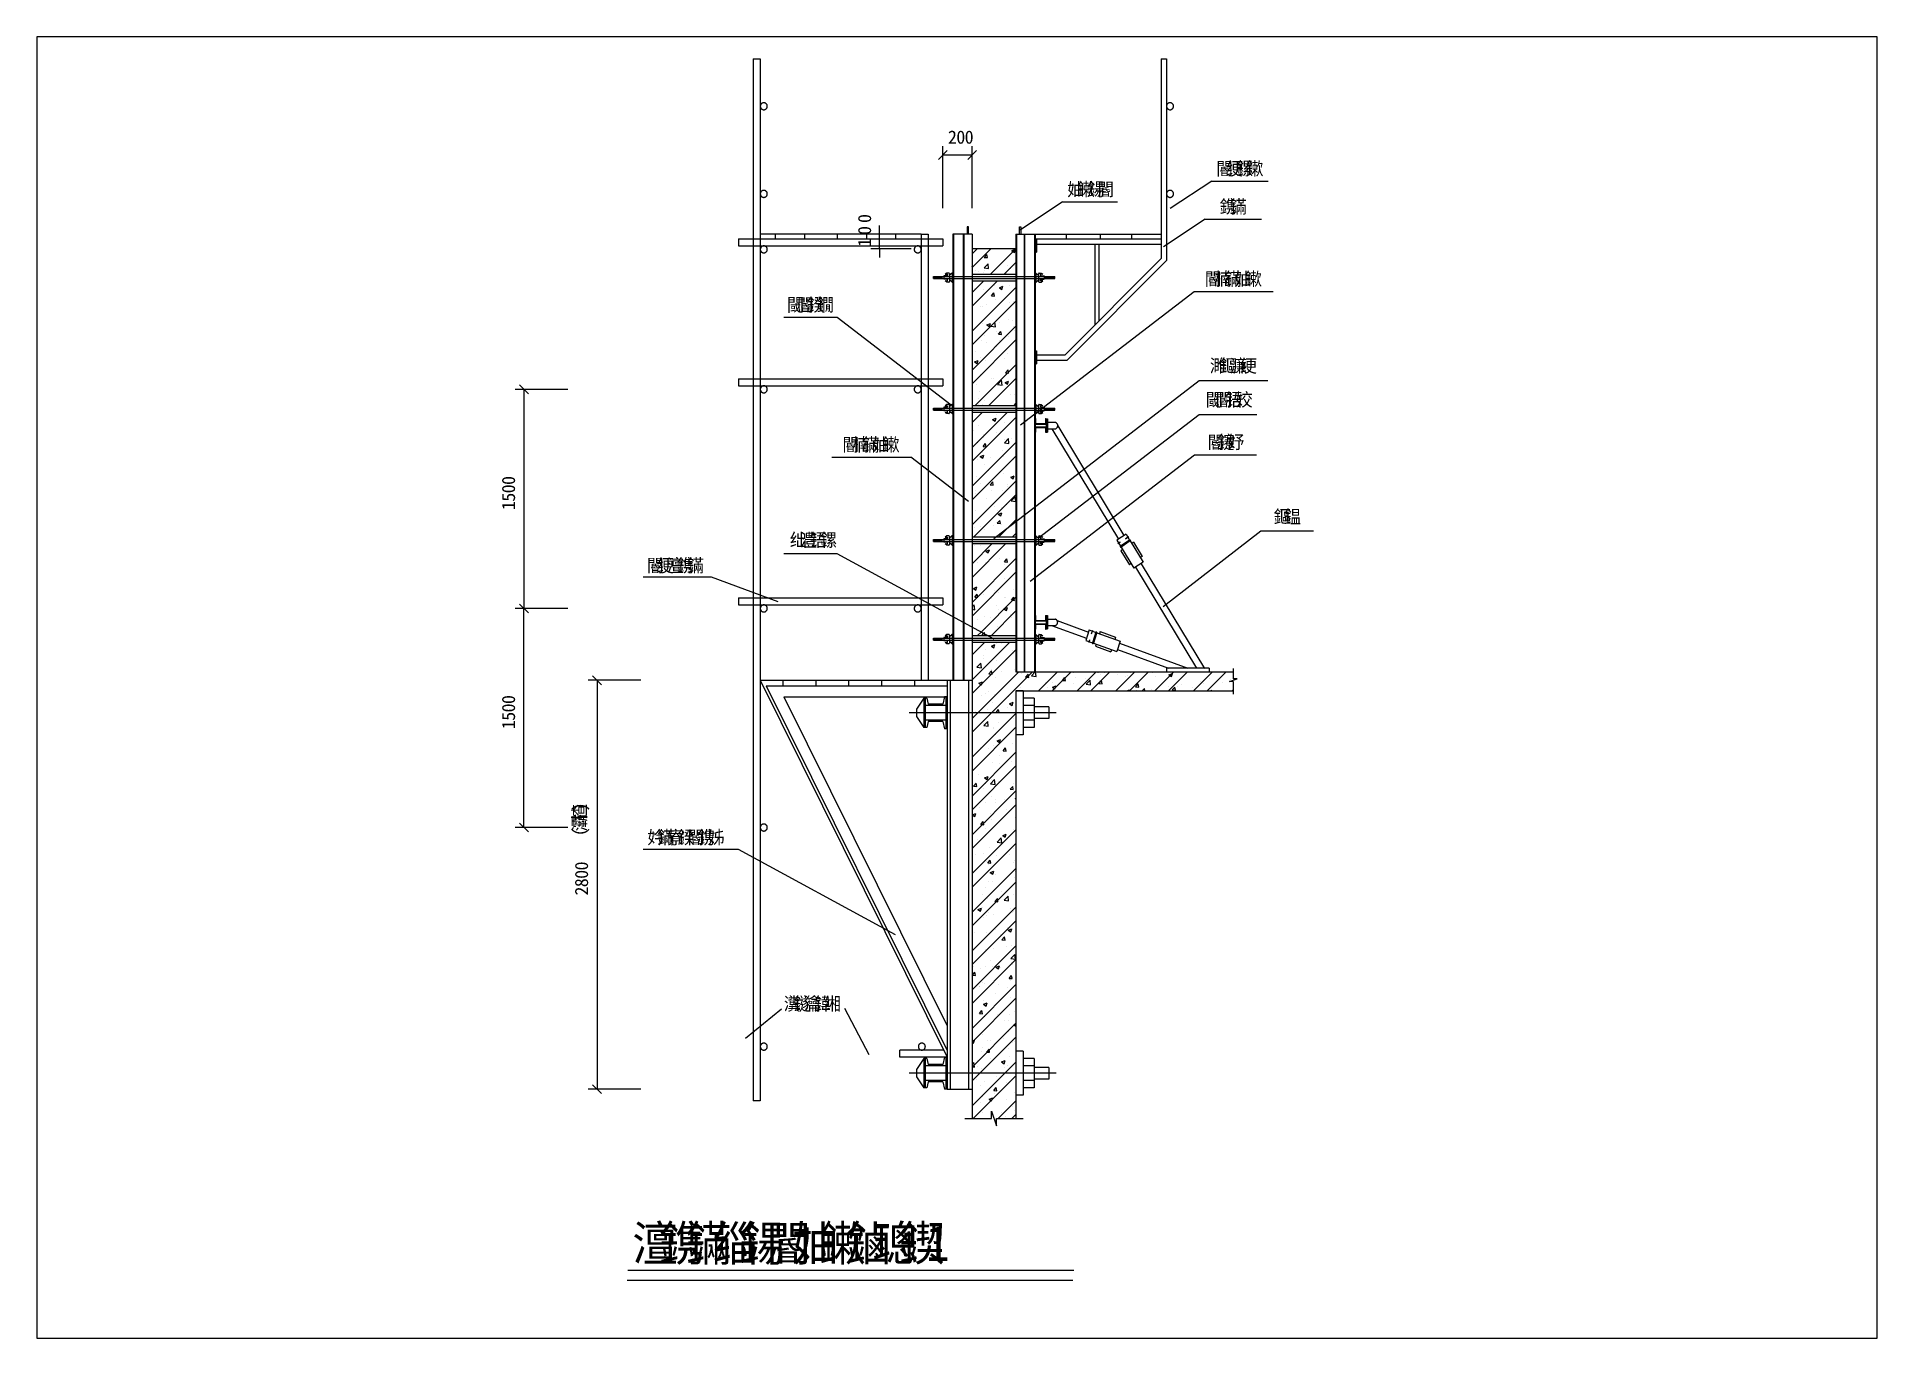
# Model space of a CAD drawing. Header units: metres. Extents: x 0 to 420, y 0 to 297.
import ezdxf

# ---------------------------------------------------------------- set-up
doc = ezdxf.new("R2010")
doc.units = ezdxf.units.M
doc.layers.add(' ', color=7, linetype='Continuous')

msp = doc.modelspace()

# ---------------------------------------------------------------- texts
at = {"layer": ' '}
for s, p in [('绠', (271.41, 265.44)), ('鏍', (273.69, 265.44)), ('鏉', (275.97, 265.44)), ('閽', (269.12, 265.44)), ('妯', (235.16, 260.71)), ('鏉', (237.44, 260.71)), ('鍚', (239.73, 260.71)), ('閽', (242.01, 260.71)), ('鎸', (269.94, 256.75)), ('鏋', (272.22, 256.75)), ('楠', (268.78, 240.26)), ('鏋', (271.06, 240.26)), ('妯', (273.34, 240.26)), ('鏉', (275.63, 240.26)), ('閽', (266.5, 240.26)), ('閾', (171.18, 234.33)), ('閽', (173.46, 234.33)), ('鍨', (175.75, 234.33)), ('鐗', (178.03, 234.33)), ('濉', (267.71, 220.42)), ('鏂', (269.99, 220.42)), ('濂', (272.28, 220.42)), ('绠', (274.56, 220.42)), ('閾', (266.71, 212.7)), ('閽', (268.99, 212.7)), ('铻', (271.27, 212.7)), ('姣', (273.56, 212.7)), ('楠', (186.09, 202.44)), ('鏋', (188.37, 202.44)), ('妯', (190.65, 202.44)), ('鏉', (192.94, 202.44)), ('閽', (267.14, 202.99)), ('鑳', (269.42, 202.99)), ('妤', (271.71, 202.99)), ('閽', (183.8, 202.44)), ('鏂', (282.3, 185.98)), ('鎾', (284.58, 185.98)), ('绌', (171.85, 180.66)), ('澧', (174.13, 180.66)), ('铻', (176.41, 180.66)), ('鏍', (178.69, 180.66)), ('閽', (139.21, 174.85)), ('绠', (141.5, 174.85)), ('澶', (143.78, 174.85)), ('鎸', (146.06, 174.85)), ('鏋', (148.35, 174.85)), ('妗', (139.35, 112.81)), ('鏋', (141.64, 112.81)), ('寮', (143.92, 112.81)), ('鍨', (146.2, 112.81)), ('閽', (148.48, 112.81)), ('鎸', (150.77, 112.81)), ('姊', (153.05, 112.81)), ('瀵', (170.49, 74.83)), ('鐩', (172.78, 74.83)), ('瀹', (175.06, 74.83)), ('鍏', (177.34, 74.83)), ('缃', (179.62, 74.83))]:
    msp.add_text(s, height=3, dxfattribs=at).set_placement(p)
for s, p in [('0', (190.4, 254.51)), ('0', (190.4, 251.78)), ('1', (190.4, 249.06)), ('楂', (125.33, 117.98)), ('灞', (125.33, 115.69)), (')', (125.33, 120.26)), ('(', (125.33, 114.55))]:
    msp.add_text(s, height=3, rotation=90, dxfattribs=at).set_placement(p)
for s, height, p in [('2', 3, (207.94, 272.61)), ('0', 3, (209.85, 272.61)), ('0', 3, (211.75, 272.61)), ('澶', 8, (135.94, 17.65)), ('鎸', 8, (142.03, 17.65)), ('鏋', 8, (148.12, 17.65)), ('缁', 8, (154.2, 17.65)), ('鍚', 8, (160.29, 17.65)), ('閽', 8, (166.38, 17.65)), ('妯', 8, (172.46, 17.65)), ('鏉', 8, (178.55, 17.65)), ('鏀', 8, (184.64, 17.65)), ('璁', 8, (190.72, 17.65)), ('鍥', 8, (196.81, 17.65)), ('1', 8, (202.9, 17.65))]:
    msp.add_text(s, height=height).set_placement(p)
for s, p in [('0', (109.14, 194.73)), ('0', (109.14, 192.82)), ('5', (109.14, 190.91)), ('1', (109.14, 189)), ('0', (109.14, 144.73)), ('0', (109.14, 142.82)), ('5', (109.14, 140.91)), ('1', (109.14, 139)), ('0', (125.8, 106.75)), ('0', (125.8, 104.84)), ('2', (125.8, 101.02)), ('8', (125.8, 102.93))]:
    msp.add_text(s, height=3, rotation=90).set_placement(p)

# ---------------------------------------------------------------- linework, layer by layer
at = {"layer": ' '}
for p, q in [((163.51, 291.95), (163.51, 54.14)), ((165.11, 291.95), (165.11, 54.14)), ((206.77, 257.93), (206.77, 272.03)), ((206.77, 270.03), (213.44, 270.03)), ((213.44, 257.93), (213.44, 272.03)), ((268.19, 264.07), (258.67, 257.79)), ((268.19, 264.07), (273.54, 264.07)), ((273.54, 264.07), (281.02, 264.07)), ((234.05, 259.34), (224.42, 252.85)), ((234.05, 259.34), (239.18, 259.34)), ((239.18, 259.34), (246.66, 259.34)), ((192.32, 251.95), (192.32, 253.95)), ((266.63, 255.38), (257.11, 249.1)), ((266.63, 255.38), (271.99, 255.38)), ((271.99, 255.38), (279.47, 255.38)), ((160.17, 250.88), (206.77, 250.88)), ((160.17, 250.88), (160.17, 249.28)), ((160.17, 249.28), (206.77, 249.28)), ((199.56, 251.95), (190.32, 251.95)), ((199.56, 248.62), (190.32, 248.62)), ((192.32, 248.62), (192.32, 251.95)), ((192.32, 248.62), (192.32, 246.62)), ((201.84, 251.95), (201.84, 150.14)), ((201.84, 251.95), (203.44, 251.95)), ((203.44, 251.95), (203.44, 150.14)), ((206.77, 250.88), (206.77, 249.28)), ((223.44, 248.62), (213.44, 248.62)), ((213.44, 244.35), (217.71, 248.62)), ((213.44, 247.47), (214.59, 248.62)), ((217.32, 248.38), (217.32, 248.38)), ((217.66, 242.86), (223.43, 248.62)), ((222.35, 247.92), (222.35, 247.92)), ((222.51, 248.2), (223.33, 248.52)), ((222.51, 248.2), (223.09, 247.81)), ((223.09, 247.81), (223.33, 248.52)), ((213.44, 244.72), (213.53, 244.75)), ((213.44, 244.49), (213.53, 244.75)), ((214.25, 243.78), (214.25, 243.78)), ((216.17, 244.26), (217.08, 245.21)), ((216.17, 244.26), (217.21, 244.1)), ((216.23, 246.66), (216.79, 247.33)), ((216.23, 246.66), (216.93, 246.6)), ((216.29, 247.05), (216.29, 247.05)), ((216.3, 243.66), (216.3, 243.66)), ((216.93, 246.6), (216.79, 247.33)), ((217.21, 244.1), (217.08, 245.21)), ((217.17, 244.16), (217.17, 244.16)), ((220.79, 242.86), (223.44, 245.51)), ((221.59, 244.74), (221.59, 244.74)), ((222.21, 244.04), (222.21, 244.04)), ((223.11, 244.83), (223.11, 244.83)), ((213.44, 242.86), (223.44, 242.86)), ((213.44, 241.34), (223.44, 241.34)), ((213.44, 235.51), (219.27, 241.34)), ((213.44, 238.63), (216.15, 241.34)), ((213.44, 229.79), (223.44, 239.79)), ((214.1, 239.56), (214.1, 239.56)), ((214.98, 243.36), (214.98, 243.36)), ((216.15, 243.16), (216.15, 243.16)), ((218.52, 240.14), (218.52, 240.14)), ((219.1, 241.1), (219.1, 241.1)), ((219.67, 239.74), (220.49, 240.06)), ((219.67, 239.74), (220.25, 239.35)), ((220.25, 239.35), (220.49, 240.06)), ((221.21, 243.09), (221.21, 243.09)), ((222.07, 240.16), (222.07, 240.16)), ((213.44, 226.67), (223.44, 236.67)), ((215.45, 235.54), (215.45, 235.54)), ((215.86, 235.4), (215.86, 235.4)), ((216.01, 239.28), (216.01, 239.28)), ((216.75, 235.85), (216.75, 235.85)), ((217.85, 237.89), (218.41, 238.56)), ((217.85, 237.89), (218.55, 237.83)), ((218.55, 237.83), (218.41, 238.56)), ((218.89, 237.16), (218.89, 237.16)), ((221.92, 236.27), (221.92, 236.27)), ((222.82, 236.51), (222.82, 236.51)), ((224.52, 208.44), (264.11, 238.89)), ((264.11, 238.89), (282.16, 238.89)), ((182.67, 232.91), (170.51, 232.91)), ((208.68, 212.91), (182.67, 232.91)), ((215.72, 231.51), (215.72, 231.51)), ((216.62, 231.2), (216.62, 231.2)), ((216.83, 231.28), (217.65, 231.6)), ((216.83, 231.28), (217.41, 230.89)), ((217.41, 230.89), (217.65, 231.6)), ((217.72, 230.97), (218.62, 231.91)), ((218.75, 230.8), (218.62, 231.91)), ((219.75, 231.91), (219.75, 231.91)), ((221.78, 232.39), (221.78, 232.39)), ((222.67, 232.29), (222.67, 232.29)), ((213.44, 220.95), (223.44, 230.95)), ((213.44, 217.83), (223.44, 227.83)), ((215.58, 227.63), (215.58, 227.63)), ((216.27, 228.89), (216.27, 228.89)), ((216.68, 227.31), (216.68, 227.31)), ((217.72, 230.97), (218.75, 230.8)), ((219.08, 229.64), (219.08, 229.64)), ((219.47, 229.11), (220.03, 229.78)), ((219.47, 229.11), (220.16, 229.05)), ((219.6, 227.69), (219.6, 227.69)), ((220.16, 229.05), (220.03, 229.78)), ((221.64, 228.5), (221.64, 228.5)), ((222.85, 230.94), (222.85, 230.94)), ((223.07, 230.05), (223.07, 230.05)), ((213.61, 222.71), (213.61, 222.71)), ((214, 222.82), (214.81, 223.14)), ((214, 222.82), (214.58, 222.43)), ((214.3, 225.27), (214.3, 225.27)), ((214.58, 222.43), (214.81, 223.14)), ((215.44, 223.75), (215.44, 223.75)), ((216.53, 223.09), (216.53, 223.09)), ((219.06, 226.32), (219.06, 226.32)), ((220.53, 225.01), (220.53, 225.01)), ((220.95, 223.67), (220.95, 223.67)), ((221.5, 224.62), (221.5, 224.62)), ((160.17, 218.94), (206.77, 218.94)), ((160.17, 218.94), (160.17, 217.34)), ((206.77, 218.94), (206.77, 217.34)), ((213.46, 218.49), (213.46, 218.49)), ((214.18, 212.86), (223.44, 222.12)), ((215.3, 219.86), (215.3, 219.86)), ((216.72, 221.07), (216.72, 221.07)), ((217.3, 212.86), (223.44, 218.99)), ((217.88, 219.07), (217.88, 219.07)), ((218.25, 219.05), (218.25, 219.05)), ((218.37, 182.51), (265.23, 218.55)), ((219.26, 217.67), (220.17, 218.62)), ((220.3, 217.51), (220.17, 218.62)), ((220.96, 218.13), (221.78, 218.44)), ((221.09, 220.34), (221.65, 221.01)), ((221.09, 220.34), (221.78, 220.27)), ((221.36, 220.74), (221.36, 220.74)), ((221.54, 217.73), (221.78, 218.44)), ((221.78, 220.27), (221.65, 221.01)), ((265.23, 218.55), (280.9, 218.55)), ((121.18, 216.54), (109.18, 216.54)), ((111.18, 216.54), (111.18, 166.54)), ((160.17, 217.34), (206.77, 217.34)), ((214.49, 217.74), (214.49, 217.74)), ((214.81, 214.47), (214.81, 214.47)), ((215.16, 215.98), (215.16, 215.98)), ((219.26, 217.67), (220.3, 217.51)), ((220.71, 217.48), (220.71, 217.48)), ((220.96, 218.13), (221.54, 217.73)), ((221.21, 216.85), (221.21, 216.85)), ((222.18, 215.44), (222.18, 215.44)), ((223.04, 215.28), (223.04, 215.28)), ((213.44, 212.86), (223.44, 212.86)), ((213.44, 211.34), (223.44, 211.34)), ((213.44, 208.99), (215.79, 211.34)), ((213.44, 203.28), (221.5, 211.34)), ((213.44, 200.15), (223.44, 210.15)), ((214.81, 212.86), (214.9, 212.96)), ((214.92, 212.86), (214.9, 212.96)), ((215.93, 213.12), (215.93, 213.12)), ((216.23, 214.11), (216.23, 214.11)), ((219.11, 210.84), (219.11, 210.84)), ((221.07, 212.97), (221.07, 212.97)), ((222.03, 211.22), (222.03, 211.22)), ((223.02, 212.86), (223.44, 213.28)), ((228.63, 182.68), (265.23, 210.83)), ((265.23, 210.83), (278.43, 210.83)), ((213.66, 207.16), (213.66, 207.16)), ((214.87, 208.21), (214.87, 208.21)), ((216.04, 206.24), (216.04, 206.24)), ((216.68, 206.3), (216.68, 206.3)), ((218.12, 209.67), (218.94, 209.98)), ((218.12, 209.67), (218.7, 209.27)), ((218.7, 209.27), (218.94, 209.98)), ((218.96, 206.62), (218.96, 206.62)), ((219.89, 206.89), (219.89, 206.89)), ((220.93, 209.09), (220.93, 209.09)), ((223.38, 207.2), (223.38, 207.2)), ((213.44, 194.44), (223.44, 204.44)), ((214.73, 204.33), (214.73, 204.33)), ((215.89, 202.02), (215.89, 202.02)), ((215.95, 203.52), (216.52, 204.19)), ((215.95, 203.52), (216.65, 203.46)), ((216.12, 205.59), (216.12, 205.59)), ((216.65, 203.46), (216.52, 204.19)), ((220.31, 202.6), (220.31, 202.6)), ((220.79, 205.2), (220.79, 205.2)), ((220.81, 204.37), (221.72, 205.32)), ((220.81, 204.37), (221.85, 204.21)), ((221.85, 204.21), (221.72, 205.32)), ((222.35, 205.33), (222.35, 205.33)), ((181.42, 201.07), (199.47, 201.07)), ((212.66, 190.92), (199.47, 201.07)), ((213.44, 191.31), (223.44, 201.31)), ((214.59, 200.44), (214.59, 200.44)), ((215.28, 201.21), (216.1, 201.52)), ((215.28, 201.21), (215.86, 200.81)), ((215.86, 200.81), (216.1, 201.52)), ((216.2, 199.34), (216.2, 199.34)), ((217.24, 198), (217.24, 198)), ((217.57, 200.96), (217.57, 200.96)), ((220.51, 197.43), (220.51, 197.43)), ((220.65, 201.32), (220.65, 201.32)), ((223, 200.51), (223, 200.51)), ((226.73, 172.77), (264.2, 201.59)), ((264.2, 201.59), (269.35, 201.59)), ((269.35, 201.59), (278.34, 201.59)), ((213.44, 185.6), (223.44, 195.6)), ((214.17, 193.4), (214.17, 193.4)), ((214.45, 196.56), (214.45, 196.56)), ((215.3, 195), (215.3, 195)), ((217.57, 194.74), (218.14, 195.41)), ((217.57, 194.74), (218.27, 194.68)), ((217.76, 193.43), (217.76, 193.43)), ((218.27, 194.68), (218.14, 195.41)), ((219, 196.78), (219, 196.78)), ((220.36, 193.55), (220.36, 193.55)), ((221.52, 194.74), (221.52, 194.74)), ((221.54, 194.37), (221.54, 194.37)), ((222.25, 196.51), (223.06, 196.82)), ((222.25, 196.51), (222.83, 196.12)), ((222.83, 196.12), (223.06, 196.82)), ((213.82, 182.86), (223.44, 192.47)), ((214.3, 192.68), (214.3, 192.68)), ((216.65, 191.53), (216.65, 191.53)), ((218.47, 189.77), (218.47, 189.77)), ((220.22, 189.67), (220.22, 189.67)), ((221.39, 190.15), (221.39, 190.15)), ((222.36, 191.08), (223.26, 192.03)), ((222.36, 191.08), (223.39, 190.92)), ((223.39, 190.92), (223.26, 192.03)), ((214.02, 184.91), (214.02, 184.91)), ((214.16, 188.79), (214.16, 188.79)), ((215.4, 185.17), (215.4, 185.17)), ((218.32, 185.55), (218.32, 185.55)), ((219.19, 185.97), (219.75, 186.64)), ((219.19, 185.97), (219.89, 185.9)), ((219.2, 188.81), (219.2, 188.81)), ((219.41, 188.05), (220.22, 188.36)), ((219.41, 188.05), (219.99, 187.66)), ((219.53, 182.86), (221.92, 185.24)), ((219.89, 185.9), (219.76, 186.64)), ((219.99, 187.66), (220.22, 188.36)), ((220.08, 185.78), (220.08, 185.78)), ((221.92, 185.24), (223.44, 186.76)), ((222.74, 186.13), (222.74, 186.13)), ((222.97, 185.73), (222.97, 185.73)), ((213.44, 182.86), (223.44, 182.86)), ((213.44, 181.34), (223.44, 181.34)), ((213.44, 173.63), (221.14, 181.34)), ((213.44, 176.76), (218.02, 181.34)), ((213.88, 181.02), (213.88, 181.02)), ((215.25, 180.95), (215.25, 180.95)), ((216.17, 184.57), (216.17, 184.57)), ((219.39, 181.28), (219.39, 181.28)), ((222.66, 182.86), (223.44, 183.63)), ((257.08, 166.96), (279.32, 184.26)), ((279.32, 184.26), (284.47, 184.26)), ((284.47, 184.26), (291.35, 184.26)), ((182.67, 178.98), (170.51, 178.98)), ((218.51, 159.54), (182.67, 178.98)), ((213.44, 167.92), (223.44, 177.92)), ((213.74, 177.14), (213.74, 177.14)), ((214.61, 176.92), (214.61, 176.92)), ((216.57, 179.59), (217.39, 179.9)), ((216.57, 179.59), (217.15, 179.2)), ((216.6, 176.93), (216.6, 176.93)), ((216.61, 176.75), (216.61, 176.75)), ((217.15, 179.2), (217.39, 179.9)), ((219.8, 178.02), (219.8, 178.02)), ((220.81, 177.19), (221.37, 177.86)), ((220.81, 177.19), (221.51, 177.13)), ((220.84, 176.65), (220.84, 176.65)), ((221.51, 177.13), (221.37, 177.86)), ((223.42, 177.92), (223.42, 177.92)), ((154, 173.68), (138.35, 173.68)), ((169.16, 168.08), (154, 173.68)), ((213.44, 164.8), (223.44, 174.8)), ((213.53, 172.33), (213.53, 172.33)), ((213.59, 173.26), (213.59, 173.26)), ((219.65, 174.13), (219.65, 174.13)), ((220.9, 173.3), (220.9, 173.3)), ((160.17, 168.94), (206.77, 168.94)), ((160.17, 168.94), (160.17, 167.34)), ((206.77, 168.94), (206.77, 167.34)), ((213.45, 169.37), (213.45, 169.37)), ((213.73, 171.13), (214.55, 171.44)), ((213.73, 171.13), (214.31, 170.74)), ((214.06, 169.15), (214.62, 169.82)), ((214.06, 169.15), (214.76, 169.09)), ((214.31, 170.74), (214.55, 171.44)), ((214.76, 169.09), (214.62, 169.82)), ((214.8, 169.39), (214.8, 169.39)), ((215.52, 161.16), (223.44, 169.08)), ((216.13, 169.79), (216.13, 169.79)), ((217.83, 168.7), (217.83, 168.7)), ((218.56, 170.69), (218.56, 170.69)), ((219.51, 170.25), (219.51, 170.25)), ((220.75, 169.08), (220.75, 169.08)), ((221.02, 169.12), (221.02, 169.12)), ((222.43, 168.41), (222.99, 169.08)), ((222.43, 168.41), (223.13, 168.35)), ((222.94, 170.96), (222.94, 170.96)), ((223.13, 168.35), (222.99, 169.08)), ((121.18, 166.54), (109.18, 166.54)), ((121.18, 166.54), (109.18, 166.54)), ((111.18, 116.54), (111.18, 166.54)), ((160.17, 167.34), (206.77, 167.34)), ((213.44, 166.88), (213.91, 167.36)), ((213.44, 166.35), (214.04, 166.26)), ((214.04, 166.26), (213.91, 167.36)), ((214.76, 164.1), (214.76, 164.1)), ((216.24, 164.76), (216.24, 164.76)), ((217.69, 164.48), (217.69, 164.48)), ((217.84, 160.36), (223.44, 165.96)), ((218.93, 167.23), (218.93, 167.23)), ((219.37, 166.36), (219.37, 166.36)), ((220.69, 166.43), (221.51, 166.74)), ((220.69, 166.43), (221.27, 166.04)), ((221.27, 166.04), (221.51, 166.74)), ((222.1, 165.06), (222.1, 165.06)), ((222.47, 164.5), (222.47, 164.5)), ((213.44, 160.36), (223.44, 160.36)), ((214.71, 160.36), (215.52, 161.16)), ((215.68, 160.37), (216.08, 160.85)), ((215.68, 160.37), (215.86, 160.36)), ((216.08, 160.85), (216.24, 161.04)), ((216.3, 160.74), (216.24, 161.04)), ((216.37, 160.36), (216.3, 160.74)), ((216.58, 161.98), (216.58, 161.98)), ((219.03, 160.46), (219.03, 160.46)), ((219.23, 162.48), (219.23, 162.48)), ((223.38, 163.15), (223.38, 163.15)), ((213.44, 158.84), (223.44, 158.84)), ((213.44, 155.96), (216.32, 158.84)), ((213.44, 150.24), (222.03, 158.84)), ((213.44, 147.12), (223.44, 157.12)), ((213.97, 158.8), (213.97, 158.8)), ((215.97, 155.86), (215.97, 155.86)), ((216.43, 157.23), (216.43, 157.23)), ((217.86, 157.97), (218.67, 158.28)), ((217.86, 157.97), (218.44, 157.58)), ((218.44, 157.58), (218.67, 158.28)), ((219.09, 158.6), (219.09, 158.6)), ((220.2, 158.54), (220.2, 158.54)), ((222.66, 156.97), (222.66, 156.97)), ((222.9, 156.19), (222.9, 156.19)), ((223.33, 156.83), (223.33, 156.83)), ((214.54, 153.12), (215.45, 154.07)), ((214.54, 153.12), (215.58, 152.96)), ((214.76, 142.73), (224.09, 152.06)), ((215.58, 152.96), (215.45, 154.07)), ((216.1, 155.02), (216.1, 155.02)), ((217.3, 151.6), (217.86, 152.27)), ((217.3, 151.6), (218, 151.53)), ((218, 151.53), (217.86, 152.27)), ((217.88, 152.61), (217.88, 152.61)), ((217.89, 142.73), (227.22, 152.06)), ((218.89, 152.46), (218.89, 152.46)), ((218.94, 154.71), (218.94, 154.71)), ((220.26, 152.23), (220.26, 152.23)), ((223.19, 152.61), (223.19, 152.61)), ((224.79, 151.65), (224.79, 151.65)), ((225.67, 150.86), (226.23, 151.53)), ((226.37, 150.8), (226.23, 151.53)), ((227, 151.19), (227.83, 152.06)), ((228.03, 151.03), (227.91, 152.06)), ((228.6, 147.73), (232.93, 152.06)), ((231.72, 147.73), (236.06, 152.06)), ((236.56, 151.82), (236.56, 151.82)), ((237.44, 147.73), (241.77, 152.06)), ((240.56, 147.73), (244.9, 152.06)), ((242, 152.06), (242.17, 151.95)), ((242.17, 151.95), (242.2, 152.06)), ((242.79, 151.55), (242.79, 151.55)), ((243.76, 151.88), (243.76, 151.88)), ((246.28, 147.73), (250.61, 152.06)), ((246.61, 151.5), (246.61, 151.5)), ((249.02, 151.29), (249.02, 151.29)), ((249.4, 147.73), (253.74, 152.06)), ((249.53, 151.88), (249.53, 151.88)), ((254.55, 151.83), (254.55, 151.83)), ((255.12, 147.73), (259.45, 152.06)), ((258.24, 147.73), (262.57, 152.06)), ((258.35, 151.4), (259.17, 151.72)), ((258.35, 151.4), (258.93, 151.01)), ((258.93, 151.01), (259.17, 151.72)), ((263.96, 147.73), (268.29, 152.06)), ((267.08, 147.73), (271.41, 152.06)), ((137.85, 150.14), (125.85, 150.14)), ((127.85, 150.14), (127.85, 56.81)), ((165.11, 150.14), (207.77, 64.14)), ((165.11, 150.14), (213.44, 150.14)), ((166.47, 148.89), (207.77, 65.64)), ((166.47, 148.89), (207.77, 148.89)), ((170.27, 150.14), (170.27, 148.89)), ((177.77, 150.14), (177.77, 148.89)), ((185.27, 150.14), (185.27, 148.89)), ((192.77, 150.14), (192.77, 148.89)), ((200.27, 150.14), (200.27, 148.89)), ((207.77, 150.14), (207.77, 56.81)), ((208.44, 150.14), (208.44, 56.81)), ((212.61, 150.14), (212.61, 56.81)), ((215.02, 149.51), (215.83, 149.82)), ((215.02, 149.51), (215.6, 149.12)), ((215.6, 149.12), (215.83, 149.82)), ((216.54, 147.21), (216.54, 147.21)), ((217.2, 147.63), (217.2, 147.63)), ((218.8, 150.83), (218.8, 150.83)), ((220.12, 148.01), (220.12, 148.01)), ((223.35, 148.37), (223.35, 148.37)), ((223.44, 147.73), (223.44, 137.73)), ((225.11, 147.73), (223.44, 147.73)), ((224.53, 148.59), (224.53, 148.59)), ((224.65, 147.77), (224.65, 147.77)), ((225.11, 147.73), (225.11, 137.73)), ((225.67, 150.86), (226.36, 150.8)), ((227, 151.19), (228.03, 151.03)), ((230.15, 149.54), (230.15, 149.54)), ((230.54, 148.51), (230.54, 148.51)), ((231.78, 148.58), (232.6, 148.89)), ((231.78, 148.58), (232.36, 148.18)), ((231.9, 149.56), (231.9, 149.56)), ((232.36, 148.18), (232.6, 148.89)), ((234.04, 150.13), (234.6, 150.8)), ((234.04, 150.13), (234.73, 150.07)), ((234.73, 150.07), (234.6, 150.8)), ((234.82, 149.95), (234.82, 149.95)), ((236.6, 149.39), (236.6, 149.39)), ((236.96, 150.71), (236.96, 150.71)), ((239.24, 150.53), (239.24, 150.53)), ((239.45, 149.26), (240.36, 150.21)), ((239.45, 149.26), (240.48, 149.1)), ((240.48, 149.1), (240.36, 150.21)), ((242.4, 149.4), (242.97, 150.07)), ((242.4, 149.4), (243.1, 149.34)), ((242.59, 150.21), (242.59, 150.21)), ((243.1, 149.34), (242.97, 150.07)), ((248.49, 150.96), (248.49, 150.96)), ((248.77, 147.73), (249.37, 147.96)), ((249.29, 147.73), (249.37, 147.95)), ((250.77, 148.67), (251.33, 149.34)), ((250.77, 148.67), (251.47, 148.61)), ((250.88, 147.86), (250.88, 147.86)), ((251.47, 148.61), (251.33, 149.34)), ((252.28, 147.73), (252.81, 148.28)), ((252.87, 147.73), (252.81, 148.28)), ((254.4, 147.95), (254.4, 147.95)), ((255.25, 151.03), (255.25, 151.03)), ((258.25, 148.83), (258.25, 148.83)), ((259.14, 147.94), (259.7, 148.61)), ((259.14, 147.94), (259.84, 147.87)), ((259.84, 147.87), (259.7, 148.6)), ((260.39, 148.77), (260.39, 148.77)), ((261.17, 149.22), (261.17, 149.22)), ((261.47, 150.76), (261.47, 150.76)), ((263.69, 148.42), (263.69, 148.42)), ((265.59, 149.8), (265.59, 149.8)), ((266.29, 149.52), (266.29, 149.52)), ((267.7, 150.5), (267.7, 150.5)), ((267.95, 147.73), (268.07, 147.87)), ((268.1, 147.73), (268.07, 147.87)), ((270.49, 149.59), (270.49, 149.59)), ((272.35, 150.39), (272.35, 150.39)), ((272.79, 147.73), (273.06, 148)), ((272.96, 150.77), (272.96, 150.77)), ((170.5, 146.39), (207.77, 71.27)), ((170.5, 146.39), (207.77, 146.39)), ((202.44, 146.06), (200.77, 143.56)), ((200.77, 143.56), (200.77, 141.89)), ((202.44, 146.06), (202.44, 139.39)), ((203.11, 146.06), (202.44, 146.06)), ((202.77, 146.06), (202.77, 139.39)), ((207.44, 144.39), (202.77, 144.39)), ((203.11, 146.06), (203.44, 144.73)), ((206.77, 144.73), (203.44, 144.73)), ((207.11, 146.39), (206.77, 144.73)), ((207.77, 146.39), (207.11, 146.39)), ((207.44, 146.39), (207.44, 139.06)), ((207.77, 146.39), (207.77, 139.06)), ((214.13, 143.02), (214.13, 143.02)), ((215.61, 146.64), (215.61, 146.64)), ((217.05, 143.41), (217.05, 143.41)), ((218.07, 145.08), (218.07, 145.08)), ((218.52, 143.06), (218.52, 143.06)), ((218.66, 146.95), (218.66, 146.95)), ((218.92, 142.82), (219.48, 143.49)), ((218.92, 142.82), (219.62, 142.76)), ((219.62, 142.76), (219.48, 143.49)), ((221.47, 143.99), (221.47, 143.99)), ((221.83, 146.38), (221.83, 146.38)), ((221.98, 144.81), (222.8, 145.13)), ((221.98, 144.81), (222.56, 144.42)), ((222.56, 144.42), (222.8, 145.13)), ((227.61, 146.06), (225.11, 146.06)), ((227.61, 144.39), (225.11, 144.39)), ((227.61, 146.06), (227.61, 139.39)), ((230.94, 144.06), (227.61, 144.06)), ((230.94, 144.06), (230.94, 141.39)), ((232.61, 142.73), (199.11, 142.73)), ((200.77, 141.89), (202.44, 139.39)), ((203.11, 139.39), (202.44, 139.39)), ((207.44, 141.06), (202.77, 141.06)), ((203.44, 140.73), (203.11, 139.39)), ((206.77, 140.73), (203.44, 140.73)), ((206.77, 140.73), (207.11, 139.06)), ((207.77, 139.06), (207.11, 139.06)), ((213.44, 138.28), (217.89, 142.73)), ((213.44, 141.4), (214.76, 142.73)), ((213.44, 132.57), (223.44, 142.57)), ((213.44, 129.44), (223.44, 139.44)), ((213.98, 138.81), (213.98, 138.81)), ((216.06, 140.25), (216.06, 140.25)), ((216.09, 139.83), (217, 140.77)), ((216.09, 139.83), (217.13, 139.67)), ((217.13, 139.67), (217, 140.77)), ((218.38, 139.18), (218.38, 139.18)), ((218.4, 139.39), (218.4, 139.39)), ((219.51, 140.45), (219.51, 140.45)), ((222.87, 141.41), (222.87, 141.41)), ((227.61, 141.06), (225.11, 141.06)), ((227.61, 139.39), (225.11, 139.39)), ((230.94, 141.39), (227.61, 141.39)), ((215.33, 134.79), (215.33, 134.79)), ((217.24, 134.49), (217.24, 134.49)), ((218.24, 135.29), (218.24, 135.29)), ((218.86, 137.68), (218.86, 137.68)), ((219.14, 136.35), (219.96, 136.67)), ((219.14, 136.35), (219.72, 135.96)), ((219.72, 135.96), (219.96, 136.67)), ((220.54, 134.04), (221.1, 134.71)), ((221.23, 133.98), (221.1, 134.71)), ((222.7, 135.76), (222.7, 135.76)), ((225.11, 137.73), (223.44, 137.73)), ((213.44, 123.73), (223.44, 133.73)), ((213.44, 120.6), (223.44, 130.6)), ((213.47, 133.18), (213.47, 133.18)), ((216.51, 132.43), (216.51, 132.43)), ((218.09, 131.41), (218.09, 131.41)), ((219.63, 131.16), (219.63, 131.16)), ((219.7, 132.92), (219.7, 132.92)), ((220.54, 134.04), (221.23, 133.98)), ((222.55, 131.54), (222.55, 131.54)), ((223.31, 133.6), (223.31, 133.6)), ((213.79, 126), (214.35, 126.67)), ((213.79, 126), (214.49, 125.94)), ((214.49, 125.94), (214.35, 126.67)), ((214.92, 128.56), (214.92, 128.56)), ((216.3, 127.89), (217.12, 128.21)), ((216.3, 127.89), (216.88, 127.5)), ((216.56, 126.55), (216.56, 126.55)), ((216.88, 127.5), (217.12, 128.21)), ((217.64, 126.53), (218.55, 127.48)), ((217.64, 126.53), (218.68, 126.37)), ((217.95, 127.53), (217.95, 127.53)), ((218.68, 126.37), (218.55, 127.48)), ((219.48, 126.94), (219.48, 126.94)), ((221.15, 128.3), (221.15, 128.3)), ((222.83, 126.64), (222.83, 126.64)), ((213.44, 114.89), (223.44, 124.89)), ((213.49, 121.95), (213.49, 121.95)), ((216.03, 125.47), (216.03, 125.47)), ((216.41, 122.34), (216.41, 122.34)), ((217.81, 123.64), (217.81, 123.64)), ((218.82, 122.91), (218.82, 122.91)), ((218.88, 122.33), (218.88, 122.33)), ((220.83, 122.92), (220.83, 122.92)), ((222.16, 125.27), (222.72, 125.94)), ((222.16, 125.27), (222.85, 125.21)), ((222.85, 125.21), (222.72, 125.94)), ((223.27, 123.2), (223.44, 123.26)), ((223.27, 123.2), (223.44, 123.08)), ((213.44, 111.76), (223.44, 121.76)), ((213.46, 119.43), (214.28, 119.75)), ((213.46, 119.43), (214.04, 119.04)), ((214.04, 119.04), (214.28, 119.75)), ((215.11, 121.03), (215.11, 121.03)), ((215.41, 117.23), (215.97, 117.9)), ((216.1, 117.16), (215.97, 117.9)), ((216.48, 117.66), (216.48, 117.66)), ((217.67, 119.76), (217.67, 119.76)), ((217.76, 118.32), (217.76, 118.32)), ((221.34, 120.77), (221.34, 120.77)), ((223.28, 118.83), (223.28, 118.83)), ((121.18, 116.54), (109.18, 116.54)), ((213.44, 106.05), (223.44, 116.05)), ((214.69, 113.72), (214.69, 113.72)), ((215.41, 117.23), (216.1, 117.16)), ((216.56, 116.4), (216.56, 116.4)), ((217.53, 115.88), (217.53, 115.88)), ((219.19, 113.23), (220.09, 114.18)), ((220.22, 113.07), (220.09, 114.18)), ((220.43, 114.74), (221.25, 115.05)), ((220.43, 114.74), (221.01, 114.34)), ((221.01, 114.34), (221.25, 115.05)), ((222.06, 114.69), (222.06, 114.69)), ((222.78, 116.14), (222.78, 116.14)), ((160.12, 111.51), (138.35, 111.51)), ((195.96, 92.06), (160.12, 111.51)), ((213.44, 102.92), (223.44, 112.92)), ((214.28, 110.44), (214.28, 110.44)), ((215.99, 110.7), (215.99, 110.7)), ((217.38, 111.99), (217.38, 111.99)), ((218.99, 110.08), (218.99, 110.08)), ((219.19, 113.23), (220.22, 113.07)), ((220.51, 110.18), (220.51, 110.18)), ((221.91, 110.47), (221.91, 110.47)), ((222.8, 111.87), (222.8, 111.87)), ((223.37, 112.81), (223.37, 112.81)), ((213.44, 97.21), (223.44, 107.21)), ((215.92, 105.48), (215.92, 105.48)), ((216.74, 108.87), (216.74, 108.87)), ((217.03, 108.45), (217.59, 109.12)), ((217.03, 108.45), (217.72, 108.39)), ((217.24, 108.11), (217.24, 108.11)), ((217.72, 108.39), (217.59, 109.12)), ((217.59, 106.28), (218.41, 106.59)), ((217.59, 106.28), (218.17, 105.88)), ((218.17, 105.88), (218.41, 106.59)), ((218.79, 108.14), (218.79, 108.14)), ((218.84, 105.87), (218.84, 105.87)), ((222.97, 108.61), (222.97, 108.61)), ((223.09, 105.05), (223.09, 105.05)), ((223.23, 108.93), (223.23, 108.93)), ((223.26, 106.45), (223.26, 106.45)), ((213.44, 94.09), (223.44, 104.09)), ((215.77, 101.27), (215.77, 101.27)), ((216.44, 102.89), (216.44, 102.89)), ((217.1, 104.22), (217.1, 104.22)), ((218.19, 104.25), (218.19, 104.25)), ((220.19, 101.85), (220.19, 101.85)), ((220.73, 99.94), (221.64, 100.89)), ((221.77, 99.78), (221.64, 100.89)), ((222.95, 101.16), (222.95, 101.16)), ((223.25, 104.05), (223.25, 104.05)), ((213.44, 88.37), (223.44, 98.37)), ((214.75, 97.82), (215.57, 98.13)), ((214.75, 97.82), (215.33, 97.42)), ((215.33, 97.42), (215.57, 98.13)), ((215.92, 98.29), (215.92, 98.29)), ((216.96, 100.34), (216.96, 100.34)), ((217.12, 97.25), (217.12, 97.25)), ((218.38, 96.72), (218.38, 96.72)), ((218.64, 99.67), (219.21, 100.34)), ((218.64, 99.67), (219.34, 99.61)), ((219.34, 99.61), (219.21, 100.34)), ((220.73, 99.94), (221.77, 99.78)), ((222.15, 98.02), (222.15, 98.02)), ((222.76, 97.09), (222.76, 97.09)), ((222.81, 97.28), (222.81, 97.28)), ((213.44, 85.25), (223.44, 95.25)), ((214.05, 92.65), (214.05, 92.65)), ((215.96, 95.93), (215.96, 95.93)), ((216.68, 92.57), (216.68, 92.57)), ((216.82, 96.46), (216.82, 96.46)), ((218.76, 93.36), (218.76, 93.36)), ((221.42, 93.62), (221.42, 93.62)), ((221.71, 93.12), (222.53, 93.43)), ((221.71, 93.12), (222.3, 92.73)), ((222.3, 92.73), (222.53, 93.43)), ((222.67, 93.39), (222.67, 93.39)), ((213.44, 79.53), (223.44, 89.53)), ((213.6, 92.36), (213.6, 92.36)), ((216.53, 88.69), (216.53, 88.69)), ((218.35, 89.01), (218.35, 89.01)), ((219.83, 92.09), (219.83, 92.09)), ((220.26, 90.9), (220.83, 91.57)), ((220.26, 90.9), (220.96, 90.84)), ((220.96, 90.84), (220.83, 91.57)), ((221.27, 89.4), (221.27, 89.4)), ((222.52, 89.51), (222.52, 89.51)), ((223.21, 89.28), (223.21, 89.28)), ((213.44, 76.41), (223.44, 86.41)), ((213.79, 84.83), (213.79, 84.83)), ((215.28, 84.41), (215.28, 84.41)), ((216.39, 84.81), (216.39, 84.81)), ((216.41, 88.11), (216.41, 88.11)), ((217.55, 86.13), (217.55, 86.13)), ((218.2, 84.8), (218.2, 84.8)), ((218.88, 84.66), (219.69, 84.97)), ((218.88, 84.66), (219.46, 84.27)), ((219.46, 84.27), (219.69, 84.97)), ((220.01, 84.56), (220.01, 84.56)), ((222.28, 86.64), (223.19, 87.59)), ((222.28, 86.64), (223.32, 86.48)), ((222.38, 85.63), (222.38, 85.63)), ((222.62, 85.38), (222.62, 85.38)), ((223.32, 86.48), (223.19, 87.59)), ((213.44, 70.69), (223.44, 80.69)), ((213.51, 82.86), (214.08, 83.53)), ((213.51, 82.86), (214.21, 82.79)), ((214.21, 82.79), (214.08, 83.53)), ((215.13, 80.2), (215.13, 80.2)), ((215.23, 80.2), (215.23, 80.2)), ((215.93, 81.15), (215.93, 81.15)), ((216.25, 80.92), (216.25, 80.92)), ((219.55, 80.78), (219.55, 80.78)), ((221.46, 79.94), (221.46, 79.94)), ((221.88, 82.12), (222.44, 82.79)), ((221.88, 82.12), (222.58, 82.06)), ((222.24, 81.74), (222.24, 81.74)), ((222.58, 82.06), (222.44, 82.79)), ((222.73, 82.32), (222.73, 82.32)), ((213.44, 67.57), (223.44, 77.57)), ((216.04, 76.2), (216.85, 76.51)), ((216.04, 76.2), (216.62, 75.81)), ((216.11, 77.04), (216.11, 77.04)), ((216.48, 76.18), (216.48, 76.18)), ((216.62, 75.81), (216.85, 76.51)), ((218.72, 78.59), (218.72, 78.59)), ((222.1, 77.86), (222.1, 77.86)), ((161.75, 68.49), (169.96, 75.15)), ((189.96, 64.67), (184.41, 75.25)), ((213.44, 61.86), (223.44, 71.86)), ((215.13, 74.08), (215.69, 74.75)), ((215.13, 74.08), (215.83, 74.02)), ((215.42, 72.67), (215.42, 72.67)), ((215.83, 74.02), (215.69, 74.75)), ((215.97, 73.15), (215.97, 73.15)), ((216.37, 73.34), (216.37, 73.34)), ((219.19, 73.98), (219.19, 73.98)), ((220.78, 72.54), (220.78, 72.54)), ((221.65, 72.41), (221.65, 72.41)), ((221.96, 73.98), (221.96, 73.98)), ((223, 71.5), (223.44, 71.67)), ((223, 71.5), (223.44, 71.21)), ((223.18, 74.51), (223.18, 74.51)), ((213.44, 67.83), (214.02, 68.05)), ((213.44, 67.58), (213.78, 67.35)), ((213.78, 67.35), (214.02, 68.05)), ((215.19, 60.48), (223.44, 68.73)), ((215.82, 69.27), (215.82, 69.27)), ((216.87, 68.05), (216.87, 68.05)), ((217.71, 67.94), (217.71, 67.94)), ((220.63, 68.33), (220.63, 68.33)), ((221.81, 70.09), (221.81, 70.09)), ((222.69, 67.55), (222.69, 67.55)), ((223.1, 67.78), (223.1, 67.78)), ((206.98, 65.74), (196.98, 65.74)), ((196.98, 64.14), (196.98, 65.74)), ((207.77, 64.14), (196.98, 64.14)), ((202.44, 63.81), (200.77, 61.31)), ((202.44, 63.81), (202.44, 57.14)), ((203.11, 63.81), (202.44, 63.81)), ((202.77, 63.81), (202.77, 57.14)), ((203.11, 63.81), (203.44, 62.48)), ((207.11, 64.14), (206.77, 62.48)), ((207.77, 64.14), (207.11, 64.14)), ((207.44, 64.14), (207.44, 56.81)), ((207.77, 64.14), (207.77, 56.81)), ((214.64, 63.34), (214.64, 63.34)), ((215.68, 65.39), (215.68, 65.39)), ((215.89, 66.38), (215.89, 66.38)), ((216.75, 65.3), (217.31, 65.97)), ((216.75, 65.3), (217.45, 65.24)), ((217.45, 65.24), (217.31, 65.97)), ((217.56, 63.73), (217.56, 63.73)), ((218.69, 63.82), (218.69, 63.82)), ((220.16, 63.04), (220.98, 63.35)), ((220.16, 63.04), (220.74, 62.65)), ((220.74, 62.65), (220.98, 63.35)), ((220.9, 60.48), (223.44, 63.02)), ((221.67, 66.21), (221.67, 66.21)), ((221.98, 64.31), (221.98, 64.31)), ((223.44, 65.48), (223.44, 55.48)), ((225.11, 65.48), (223.44, 65.48)), ((225.11, 65.48), (225.11, 55.48)), ((227.61, 63.81), (225.11, 63.81)), ((227.61, 63.81), (227.61, 57.14)), ((232.61, 60.48), (199.11, 60.48)), ((200.77, 61.31), (200.77, 59.64)), ((200.77, 59.64), (202.44, 57.14)), ((207.44, 62.14), (202.77, 62.14)), ((207.44, 58.81), (202.77, 58.81)), ((206.77, 62.48), (203.44, 62.48)), ((213.44, 62.52), (213.83, 62.93)), ((213.44, 61.9), (213.96, 61.82)), ((213.44, 58.73), (215.19, 60.48)), ((213.44, 53.02), (220.9, 60.48)), ((213.69, 50.14), (223.44, 59.89)), ((213.96, 61.82), (213.83, 62.93)), ((214.49, 59.12), (214.49, 59.12)), ((214.6, 62.08), (214.6, 62.08)), ((215.54, 61.5), (215.54, 61.5)), ((217.06, 60.52), (217.06, 60.52)), ((218.91, 59.71), (218.91, 59.71)), ((220.82, 61.82), (220.82, 61.82)), ((221.53, 62.32), (221.53, 62.32)), ((223.14, 59.73), (223.14, 59.73)), ((223.28, 60.25), (223.28, 60.25)), ((227.61, 62.14), (225.11, 62.14)), ((227.61, 58.81), (225.11, 58.81)), ((230.94, 61.81), (227.61, 61.81)), ((230.94, 59.14), (227.61, 59.14)), ((230.94, 61.81), (230.94, 59.14)), ((137.85, 56.81), (125.85, 56.81)), ((203.11, 57.14), (202.44, 57.14)), ((203.44, 58.48), (203.11, 57.14)), ((206.77, 58.48), (203.44, 58.48)), ((206.77, 58.48), (207.11, 56.81)), ((207.77, 56.81), (207.11, 56.81)), ((207.77, 56.81), (213.44, 56.81)), ((215.4, 57.62), (215.4, 57.62)), ((215.84, 55.1), (215.84, 55.1)), ((216.34, 58.57), (216.34, 58.57)), ((217.32, 54.58), (218.14, 54.89)), ((217.9, 54.19), (218.14, 54.89)), ((218.37, 56.53), (218.93, 57.2)), ((218.37, 56.53), (219.07, 56.47)), ((218.5, 55.89), (218.5, 55.89)), ((219.07, 56.47), (218.93, 57.2)), ((221.39, 58.44), (221.39, 58.44)), ((223.21, 56.07), (223.21, 56.07)), ((225.11, 55.48), (223.44, 55.48)), ((227.61, 57.14), (225.11, 57.14)), ((165.11, 54.14), (163.51, 54.14)), ((215.26, 53.74), (215.26, 53.74)), ((215.86, 51.6), (215.86, 51.6)), ((217.32, 54.58), (217.9, 54.19)), ((219.4, 50.14), (223.44, 54.18)), ((220.14, 51.47), (220.14, 51.47)), ((221.1, 50.67), (221.1, 50.67)), ((221.25, 54.56), (221.25, 54.56)), ((222.53, 50.14), (223.44, 51.05)), ((222.66, 52.77), (222.66, 52.77)), ((223.06, 51.86), (223.06, 51.86)), ((218.68, 49.42), (219, 49.74))]:
    msp.add_line(p, q, dxfattribs=at)
for points in [[(166.71, 281.15), (166.7, 281.23), (166.69, 281.31), (166.67, 281.39), (166.64, 281.46), (166.61, 281.53), (166.57, 281.6), (166.52, 281.66), (166.47, 281.72), (166.41, 281.77), (166.35, 281.82), (166.28, 281.86), (166.21, 281.89), (166.14, 281.92), (166.06, 281.94), (165.98, 281.95), (165.91, 281.95), (165.83, 281.95), (165.75, 281.94), (165.67, 281.92), (165.6, 281.89), (165.53, 281.86), (165.46, 281.82), (165.4, 281.77), (165.34, 281.72), (165.29, 281.66), (165.24, 281.6), (165.2, 281.53), (165.17, 281.46), (165.14, 281.39), (165.12, 281.31), (165.11, 281.23), (165.11, 281.15), (165.11, 281.07), (165.12, 281), (165.14, 280.92), (165.17, 280.85), (165.2, 280.78), (165.24, 280.71), (165.29, 280.65), (165.34, 280.59), (165.4, 280.53), (165.46, 280.49), (165.53, 280.45), (165.6, 280.41), (165.67, 280.39), (165.75, 280.37), (165.83, 280.36), (165.91, 280.35), (165.98, 280.36), (166.06, 280.37), (166.14, 280.39), (166.21, 280.41), (166.28, 280.45), (166.35, 280.49), (166.41, 280.53), (166.47, 280.59), (166.52, 280.65), (166.57, 280.71), (166.61, 280.78), (166.64, 280.85), (166.67, 280.92), (166.69, 281), (166.7, 281.07), (166.71, 281.15)], [(259.41, 281.15), (259.41, 281.23), (259.4, 281.31), (259.38, 281.39), (259.35, 281.46), (259.32, 281.53), (259.28, 281.6), (259.23, 281.66), (259.18, 281.72), (259.12, 281.77), (259.06, 281.82), (258.99, 281.86), (258.92, 281.89), (258.85, 281.92), (258.77, 281.94), (258.69, 281.95), (258.61, 281.95), (258.53, 281.95), (258.46, 281.94), (258.38, 281.92), (258.31, 281.89), (258.24, 281.86), (258.17, 281.82), (258.11, 281.77), (258.05, 281.72), (257.99, 281.66), (257.95, 281.6), (257.91, 281.53), (257.87, 281.46), (257.85, 281.39), (257.83, 281.31), (257.82, 281.23), (257.81, 281.15), (257.82, 281.07), (257.83, 281), (257.85, 280.92), (257.87, 280.85), (257.91, 280.78), (257.95, 280.71), (257.99, 280.65), (258.05, 280.59), (258.11, 280.53), (258.17, 280.49), (258.24, 280.45), (258.31, 280.41), (258.38, 280.39), (258.46, 280.37), (258.53, 280.36), (258.61, 280.35), (258.69, 280.36), (258.77, 280.37), (258.85, 280.39), (258.92, 280.41), (258.99, 280.45), (259.06, 280.49), (259.12, 280.53), (259.18, 280.59), (259.23, 280.65), (259.28, 280.71), (259.32, 280.78), (259.35, 280.85), (259.38, 280.92), (259.4, 281), (259.41, 281.07), (259.41, 281.15)], [(166.71, 261.15), (166.7, 261.23), (166.69, 261.31), (166.67, 261.39), (166.64, 261.46), (166.61, 261.53), (166.57, 261.6), (166.52, 261.66), (166.47, 261.72), (166.41, 261.77), (166.35, 261.82), (166.28, 261.86), (166.21, 261.89), (166.14, 261.92), (166.06, 261.94), (165.98, 261.95), (165.91, 261.95), (165.83, 261.95), (165.75, 261.94), (165.67, 261.92), (165.6, 261.89), (165.53, 261.86), (165.46, 261.82), (165.4, 261.77), (165.34, 261.72), (165.29, 261.66), (165.24, 261.6), (165.2, 261.53), (165.17, 261.46), (165.14, 261.39), (165.12, 261.31), (165.11, 261.23), (165.11, 261.15), (165.11, 261.07), (165.12, 261), (165.14, 260.92), (165.17, 260.85), (165.2, 260.78), (165.24, 260.71), (165.29, 260.65), (165.34, 260.59), (165.4, 260.53), (165.46, 260.49), (165.53, 260.45), (165.6, 260.41), (165.67, 260.39), (165.75, 260.37), (165.83, 260.36), (165.91, 260.35), (165.98, 260.36), (166.06, 260.37), (166.14, 260.39), (166.21, 260.41), (166.28, 260.45), (166.35, 260.49), (166.41, 260.53), (166.47, 260.59), (166.52, 260.65), (166.57, 260.71), (166.61, 260.78), (166.64, 260.85), (166.67, 260.92), (166.69, 261), (166.7, 261.07), (166.71, 261.15)], [(259.41, 261.15), (259.41, 261.23), (259.4, 261.31), (259.38, 261.39), (259.35, 261.46), (259.32, 261.53), (259.28, 261.6), (259.23, 261.66), (259.18, 261.72), (259.12, 261.77), (259.06, 261.82), (258.99, 261.86), (258.92, 261.89), (258.85, 261.92), (258.77, 261.94), (258.69, 261.95), (258.61, 261.95), (258.53, 261.95), (258.46, 261.94), (258.38, 261.92), (258.31, 261.89), (258.24, 261.86), (258.17, 261.82), (258.11, 261.77), (258.05, 261.72), (257.99, 261.66), (257.95, 261.6), (257.91, 261.53), (257.87, 261.46), (257.85, 261.39), (257.83, 261.31), (257.82, 261.23), (257.81, 261.15), (257.82, 261.07), (257.83, 261), (257.85, 260.92), (257.87, 260.85), (257.91, 260.78), (257.95, 260.71), (257.99, 260.65), (258.05, 260.59), (258.11, 260.53), (258.17, 260.49), (258.24, 260.45), (258.31, 260.41), (258.38, 260.39), (258.46, 260.37), (258.53, 260.36), (258.61, 260.35), (258.69, 260.36), (258.77, 260.37), (258.85, 260.39), (258.92, 260.41), (258.99, 260.45), (259.06, 260.49), (259.12, 260.53), (259.18, 260.59), (259.23, 260.65), (259.28, 260.71), (259.32, 260.78), (259.35, 260.85), (259.38, 260.92), (259.4, 261), (259.41, 261.07), (259.41, 261.15)], [(166.71, 248.48), (166.7, 248.56), (166.69, 248.64), (166.67, 248.71), (166.64, 248.79), (166.61, 248.86), (166.57, 248.93), (166.52, 248.99), (166.47, 249.05), (166.41, 249.1), (166.35, 249.15), (166.28, 249.19), (166.21, 249.22), (166.14, 249.25), (166.06, 249.27), (165.98, 249.28), (165.91, 249.28), (165.83, 249.28), (165.75, 249.27), (165.67, 249.25), (165.6, 249.22), (165.53, 249.19), (165.46, 249.15), (165.4, 249.1), (165.34, 249.05), (165.29, 248.99), (165.24, 248.93), (165.2, 248.86), (165.17, 248.79), (165.14, 248.71), (165.12, 248.64), (165.11, 248.56), (165.11, 248.48), (165.11, 248.4), (165.12, 248.32), (165.14, 248.25), (165.17, 248.17), (165.2, 248.1), (165.24, 248.04), (165.29, 247.97), (165.34, 247.91), (165.4, 247.86), (165.46, 247.82), (165.53, 247.78), (165.6, 247.74), (165.67, 247.72), (165.75, 247.7), (165.83, 247.68), (165.91, 247.68), (165.98, 247.68), (166.06, 247.7), (166.14, 247.72), (166.21, 247.74), (166.28, 247.78), (166.35, 247.82), (166.41, 247.86), (166.47, 247.91), (166.52, 247.97), (166.57, 248.04), (166.61, 248.1), (166.64, 248.17), (166.67, 248.25), (166.69, 248.32), (166.7, 248.4), (166.71, 248.48)], [(201.84, 248.48), (201.83, 248.56), (201.82, 248.64), (201.8, 248.71), (201.78, 248.79), (201.74, 248.86), (201.7, 248.93), (201.66, 248.99), (201.6, 249.05), (201.55, 249.1), (201.48, 249.15), (201.42, 249.19), (201.34, 249.22), (201.27, 249.25), (201.19, 249.27), (201.12, 249.28), (201.04, 249.28), (200.96, 249.28), (200.88, 249.27), (200.81, 249.25), (200.73, 249.22), (200.66, 249.19), (200.59, 249.15), (200.53, 249.1), (200.47, 249.05), (200.42, 248.99), (200.37, 248.93), (200.33, 248.86), (200.3, 248.79), (200.27, 248.71), (200.25, 248.64), (200.24, 248.56), (200.24, 248.48), (200.24, 248.4), (200.25, 248.32), (200.27, 248.25), (200.3, 248.17), (200.33, 248.1), (200.37, 248.04), (200.42, 247.97), (200.47, 247.91), (200.53, 247.86), (200.59, 247.82), (200.66, 247.78), (200.73, 247.74), (200.81, 247.72), (200.88, 247.7), (200.96, 247.68), (201.04, 247.68), (201.12, 247.68), (201.19, 247.7), (201.27, 247.72), (201.34, 247.74), (201.42, 247.78), (201.48, 247.82), (201.55, 247.86), (201.6, 247.91), (201.66, 247.97), (201.7, 248.04), (201.74, 248.1), (201.78, 248.17), (201.8, 248.25), (201.82, 248.32), (201.83, 248.4), (201.84, 248.48)], [(166.71, 216.54), (166.7, 216.62), (166.69, 216.7), (166.67, 216.78), (166.64, 216.85), (166.61, 216.92), (166.57, 216.99), (166.52, 217.05), (166.47, 217.11), (166.41, 217.16), (166.35, 217.21), (166.28, 217.25), (166.21, 217.28), (166.14, 217.31), (166.06, 217.33), (165.98, 217.34), (165.91, 217.34), (165.83, 217.34), (165.75, 217.33), (165.67, 217.31), (165.6, 217.28), (165.53, 217.25), (165.46, 217.21), (165.4, 217.16), (165.34, 217.11), (165.29, 217.05), (165.24, 216.99), (165.2, 216.92), (165.17, 216.85), (165.14, 216.78), (165.12, 216.7), (165.11, 216.62), (165.11, 216.54), (165.11, 216.47), (165.12, 216.39), (165.14, 216.31), (165.17, 216.24), (165.2, 216.17), (165.24, 216.1), (165.29, 216.04), (165.34, 215.98), (165.4, 215.93), (165.46, 215.88), (165.53, 215.84), (165.6, 215.8), (165.67, 215.78), (165.75, 215.76), (165.83, 215.75), (165.91, 215.74), (165.98, 215.75), (166.06, 215.76), (166.14, 215.78), (166.21, 215.8), (166.28, 215.84), (166.35, 215.88), (166.41, 215.93), (166.47, 215.98), (166.52, 216.04), (166.57, 216.1), (166.61, 216.17), (166.64, 216.24), (166.67, 216.31), (166.69, 216.39), (166.7, 216.47), (166.71, 216.54)], [(201.84, 216.54), (201.83, 216.62), (201.82, 216.7), (201.8, 216.78), (201.78, 216.85), (201.74, 216.92), (201.7, 216.99), (201.66, 217.05), (201.6, 217.11), (201.55, 217.16), (201.48, 217.21), (201.42, 217.25), (201.34, 217.28), (201.27, 217.31), (201.19, 217.33), (201.12, 217.34), (201.04, 217.34), (200.96, 217.34), (200.88, 217.33), (200.81, 217.31), (200.73, 217.28), (200.66, 217.25), (200.59, 217.21), (200.53, 217.16), (200.47, 217.11), (200.42, 217.05), (200.37, 216.99), (200.33, 216.92), (200.3, 216.85), (200.27, 216.78), (200.25, 216.7), (200.24, 216.62), (200.24, 216.54), (200.24, 216.47), (200.25, 216.39), (200.27, 216.31), (200.3, 216.24), (200.33, 216.17), (200.37, 216.1), (200.42, 216.04), (200.47, 215.98), (200.53, 215.93), (200.59, 215.88), (200.66, 215.84), (200.73, 215.8), (200.81, 215.78), (200.88, 215.76), (200.96, 215.75), (201.04, 215.74), (201.12, 215.75), (201.19, 215.76), (201.27, 215.78), (201.34, 215.8), (201.42, 215.84), (201.48, 215.88), (201.55, 215.93), (201.6, 215.98), (201.66, 216.04), (201.7, 216.1), (201.74, 216.17), (201.78, 216.24), (201.8, 216.31), (201.82, 216.39), (201.83, 216.47), (201.84, 216.54)], [(166.71, 166.54), (166.7, 166.62), (166.69, 166.7), (166.67, 166.78), (166.64, 166.85), (166.61, 166.92), (166.57, 166.99), (166.52, 167.05), (166.47, 167.11), (166.41, 167.16), (166.35, 167.21), (166.28, 167.25), (166.21, 167.28), (166.14, 167.31), (166.06, 167.33), (165.98, 167.34), (165.91, 167.34), (165.83, 167.34), (165.75, 167.33), (165.67, 167.31), (165.6, 167.28), (165.53, 167.25), (165.46, 167.21), (165.4, 167.16), (165.34, 167.11), (165.29, 167.05), (165.24, 166.99), (165.2, 166.92), (165.17, 166.85), (165.14, 166.78), (165.12, 166.7), (165.11, 166.62), (165.11, 166.54), (165.11, 166.47), (165.12, 166.39), (165.14, 166.31), (165.17, 166.24), (165.2, 166.17), (165.24, 166.1), (165.29, 166.04), (165.34, 165.98), (165.4, 165.93), (165.46, 165.88), (165.53, 165.84), (165.6, 165.8), (165.67, 165.78), (165.75, 165.76), (165.83, 165.75), (165.91, 165.74), (165.98, 165.75), (166.06, 165.76), (166.14, 165.78), (166.21, 165.8), (166.28, 165.84), (166.35, 165.88), (166.41, 165.93), (166.47, 165.98), (166.52, 166.04), (166.57, 166.1), (166.61, 166.17), (166.64, 166.24), (166.67, 166.31), (166.69, 166.39), (166.7, 166.47), (166.71, 166.54)], [(201.84, 166.54), (201.83, 166.62), (201.82, 166.7), (201.8, 166.78), (201.78, 166.85), (201.74, 166.92), (201.7, 166.99), (201.66, 167.05), (201.6, 167.11), (201.55, 167.16), (201.48, 167.21), (201.42, 167.25), (201.34, 167.28), (201.27, 167.31), (201.19, 167.33), (201.12, 167.34), (201.04, 167.34), (200.96, 167.34), (200.88, 167.33), (200.81, 167.31), (200.73, 167.28), (200.66, 167.25), (200.59, 167.21), (200.53, 167.16), (200.47, 167.11), (200.42, 167.05), (200.37, 166.99), (200.33, 166.92), (200.3, 166.85), (200.27, 166.78), (200.25, 166.7), (200.24, 166.62), (200.24, 166.54), (200.24, 166.47), (200.25, 166.39), (200.27, 166.31), (200.3, 166.24), (200.33, 166.17), (200.37, 166.1), (200.42, 166.04), (200.47, 165.98), (200.53, 165.93), (200.59, 165.88), (200.66, 165.84), (200.73, 165.8), (200.81, 165.78), (200.88, 165.76), (200.96, 165.75), (201.04, 165.74), (201.12, 165.75), (201.19, 165.76), (201.27, 165.78), (201.34, 165.8), (201.42, 165.84), (201.48, 165.88), (201.55, 165.93), (201.6, 165.98), (201.66, 166.04), (201.7, 166.1), (201.74, 166.17), (201.78, 166.24), (201.8, 166.31), (201.82, 166.39), (201.83, 166.47), (201.84, 166.54)], [(166.71, 116.54), (166.7, 116.62), (166.69, 116.7), (166.67, 116.78), (166.64, 116.85), (166.61, 116.92), (166.57, 116.99), (166.52, 117.05), (166.47, 117.11), (166.41, 117.16), (166.35, 117.21), (166.28, 117.25), (166.21, 117.28), (166.14, 117.31), (166.06, 117.33), (165.98, 117.34), (165.91, 117.34), (165.83, 117.34), (165.75, 117.33), (165.67, 117.31), (165.6, 117.28), (165.53, 117.25), (165.46, 117.21), (165.4, 117.16), (165.34, 117.11), (165.29, 117.05), (165.24, 116.99), (165.2, 116.92), (165.17, 116.85), (165.14, 116.78), (165.12, 116.7), (165.11, 116.62), (165.11, 116.54), (165.11, 116.47), (165.12, 116.39), (165.14, 116.31), (165.17, 116.24), (165.2, 116.17), (165.24, 116.1), (165.29, 116.04), (165.34, 115.98), (165.4, 115.93), (165.46, 115.88), (165.53, 115.84), (165.6, 115.8), (165.67, 115.78), (165.75, 115.76), (165.83, 115.75), (165.91, 115.74), (165.98, 115.75), (166.06, 115.76), (166.14, 115.78), (166.21, 115.8), (166.28, 115.84), (166.35, 115.88), (166.41, 115.93), (166.47, 115.98), (166.52, 116.04), (166.57, 116.1), (166.61, 116.17), (166.64, 116.24), (166.67, 116.31), (166.69, 116.39), (166.7, 116.47), (166.71, 116.54)], [(166.71, 66.54), (166.7, 66.62), (166.69, 66.7), (166.67, 66.78), (166.64, 66.85), (166.61, 66.92), (166.57, 66.99), (166.52, 67.05), (166.47, 67.11), (166.41, 67.16), (166.35, 67.21), (166.28, 67.25), (166.21, 67.28), (166.14, 67.31), (166.06, 67.33), (165.98, 67.34), (165.91, 67.34), (165.83, 67.34), (165.75, 67.33), (165.67, 67.31), (165.6, 67.28), (165.53, 67.25), (165.46, 67.21), (165.4, 67.16), (165.34, 67.11), (165.29, 67.05), (165.24, 66.99), (165.2, 66.92), (165.17, 66.85), (165.14, 66.78), (165.12, 66.7), (165.11, 66.62), (165.11, 66.54), (165.11, 66.47), (165.12, 66.39), (165.14, 66.31), (165.17, 66.24), (165.2, 66.17), (165.24, 66.1), (165.29, 66.04), (165.34, 65.98), (165.4, 65.93), (165.46, 65.88), (165.53, 65.84), (165.6, 65.8), (165.67, 65.78), (165.75, 65.76), (165.83, 65.75), (165.91, 65.74), (165.98, 65.75), (166.06, 65.76), (166.14, 65.78), (166.21, 65.8), (166.28, 65.84), (166.35, 65.88), (166.41, 65.93), (166.47, 65.98), (166.52, 66.04), (166.57, 66.1), (166.61, 66.17), (166.64, 66.24), (166.67, 66.31), (166.69, 66.39), (166.7, 66.47), (166.71, 66.54)], [(202.78, 66.54), (202.77, 66.62), (202.76, 66.7), (202.74, 66.78), (202.72, 66.85), (202.68, 66.92), (202.64, 66.99), (202.6, 67.05), (202.54, 67.11), (202.49, 67.16), (202.42, 67.21), (202.36, 67.25), (202.28, 67.28), (202.21, 67.31), (202.13, 67.33), (202.06, 67.34), (201.98, 67.34), (201.9, 67.34), (201.82, 67.33), (201.75, 67.31), (201.67, 67.28), (201.6, 67.25), (201.53, 67.21), (201.47, 67.16), (201.41, 67.11), (201.36, 67.05), (201.31, 66.99), (201.27, 66.92), (201.24, 66.85), (201.21, 66.78), (201.19, 66.7), (201.18, 66.62), (201.18, 66.54), (201.18, 66.47), (201.19, 66.39), (201.21, 66.31), (201.24, 66.24), (201.27, 66.17), (201.31, 66.1), (201.36, 66.04), (201.41, 65.98), (201.47, 65.93), (201.53, 65.88), (201.6, 65.84), (201.67, 65.8), (201.75, 65.78), (201.82, 65.76), (201.9, 65.75), (201.98, 65.74), (202.06, 65.75), (202.13, 65.76), (202.21, 65.78), (202.28, 65.8), (202.36, 65.84), (202.42, 65.88), (202.49, 65.93), (202.54, 65.98), (202.6, 66.04), (202.64, 66.1), (202.68, 66.17), (202.72, 66.24), (202.74, 66.31), (202.76, 66.39), (202.77, 66.47), (202.78, 66.54)]]:
    msp.add_lwpolyline(points, dxfattribs=at)
for p, q in [((420, 297), (0, 297)), ((0, 297), (0, 0)), ((420, 0), (420, 297)), ((163.51, 291.95), (165.11, 291.95)), ((256.61, 291.95), (256.61, 246.44)), ((256.61, 291.95), (257.81, 291.95)), ((257.81, 291.95), (257.81, 245.95)), ((207.77, 271.03), (205.77, 269.03)), ((212.44, 269.03), (214.44, 271.03)), ((212.61, 253.61), (212.32, 253.61)), ((212.32, 253.61), (212.32, 251.95)), ((212.61, 251.95), (212.61, 253.61)), ((224.27, 253.61), (224.56, 253.61)), ((224.27, 251.95), (224.27, 253.61)), ((224.56, 253.61), (224.56, 251.95)), ((201.84, 251.95), (165.11, 251.95)), ((168.51, 251.95), (168.51, 250.88)), ((175.17, 251.95), (175.17, 250.88)), ((182.65, 251.95), (182.65, 250.88)), ((189.32, 251.95), (189.32, 250.88)), ((195.98, 251.95), (195.98, 250.88)), ((209.06, 251.95), (209.06, 150.14)), ((213.44, 251.95), (209.06, 251.95)), ((209.19, 251.95), (209.19, 150.14)), ((211.44, 251.95), (211.44, 150.14)), ((211.56, 251.95), (211.56, 150.14)), ((213.44, 251.95), (213.44, 152.06)), ((223.44, 251.95), (223.44, 152.06)), ((223.44, 251.95), (256.61, 251.95)), ((223.56, 251.95), (223.56, 152.06)), ((225.31, 251.95), (225.31, 152.06)), ((225.44, 251.95), (225.44, 152.06)), ((227.69, 251.95), (227.69, 152.06)), ((227.81, 251.95), (227.81, 152.06)), ((227.81, 250.87), (228.12, 250.87)), ((227.81, 247.87), (228.12, 247.87)), ((228.12, 250.88), (256.61, 250.88)), ((228.12, 250.87), (228.12, 247.87)), ((228.12, 249.68), (256.61, 249.68)), ((234.89, 251.95), (234.89, 250.88)), ((241.54, 231.31), (241.54, 249.68)), ((242.44, 232.21), (242.44, 249.68)), ((242.68, 251.95), (242.68, 250.88)), ((249.83, 251.95), (249.83, 250.88)), ((234.65, 224.39), (256.61, 246.44)), ((235.15, 223.19), (257.81, 245.95)), ((204.62, 242.28), (232.3, 242.28)), ((204.62, 241.82), (204.62, 242.28)), ((204.62, 241.82), (232.3, 241.82)), ((204.91, 241.82), (204.91, 242.28)), ((205.2, 241.82), (205.2, 242.28)), ((205.49, 241.82), (205.49, 242.28)), ((205.77, 241.82), (205.77, 242.28)), ((206.06, 241.82), (206.06, 242.28)), ((206.35, 241.82), (206.35, 242.28)), ((206.62, 241.82), (206.62, 242.28)), ((207.87, 242.44), (207.02, 242.44)), ((207.02, 242.44), (207.02, 241.66)), ((207.87, 241.66), (207.02, 241.66)), ((207.71, 243.09), (207.32, 242.81)), ((207.32, 242.81), (207.87, 242.81)), ((207.32, 241.28), (207.87, 241.28)), ((207.71, 241), (207.32, 241.28)), ((208.12, 243.09), (207.71, 243.09)), ((208.12, 241), (207.71, 241)), ((207.87, 242.81), (207.87, 242.44)), ((207.87, 241.28), (207.87, 241.66)), ((208.92, 243.09), (208.26, 242.6)), ((208.26, 242.95), (208.26, 241.15)), ((208.92, 241), (208.26, 241.5)), ((208.92, 243.09), (208.92, 241)), ((209.07, 243.09), (208.92, 243.09)), ((208.92, 241), (209.07, 241)), ((227.82, 243.09), (227.97, 243.09)), ((227.97, 241), (227.82, 241)), ((227.97, 243.09), (228.63, 242.6)), ((227.97, 243.09), (227.97, 241)), ((227.97, 241), (228.63, 241.5)), ((228.63, 242.95), (228.63, 241.15)), ((228.77, 243.09), (229.18, 243.09)), ((228.77, 241), (229.18, 241)), ((229.02, 242.81), (229.02, 242.44)), ((229.57, 242.81), (229.02, 242.81)), ((229.02, 242.44), (229.87, 242.44)), ((229.02, 241.66), (229.87, 241.66)), ((229.02, 241.28), (229.02, 241.66)), ((229.57, 241.28), (229.02, 241.28)), ((229.18, 243.09), (229.57, 242.81)), ((229.18, 241), (229.57, 241.28)), ((229.87, 242.44), (229.87, 241.66)), ((230.3, 241.82), (230.3, 242.28)), ((230.58, 241.82), (230.58, 242.28)), ((230.87, 241.82), (230.87, 242.28)), ((231.16, 241.82), (231.16, 242.28)), ((231.45, 241.82), (231.45, 242.28)), ((231.72, 241.82), (231.72, 242.28)), ((232.01, 241.82), (232.01, 242.28)), ((232.3, 241.82), (232.3, 242.28)), ((227.81, 225.37), (228.12, 225.37)), ((228.12, 225.37), (228.12, 222.37)), ((228.12, 224.39), (234.65, 224.39)), ((228.12, 223.19), (235.15, 223.19)), ((227.81, 222.37), (228.12, 222.37)), ((112.18, 215.54), (110.18, 217.54)), ((204.62, 212.28), (232.3, 212.28)), ((204.62, 211.82), (204.62, 212.28)), ((204.62, 211.82), (232.3, 211.82)), ((204.91, 211.82), (204.91, 212.28)), ((205.2, 211.82), (205.2, 212.28)), ((205.49, 211.82), (205.49, 212.28)), ((205.77, 211.82), (205.77, 212.28)), ((206.06, 211.82), (206.06, 212.28)), ((206.35, 211.82), (206.35, 212.28)), ((206.62, 211.82), (206.62, 212.28)), ((207.87, 212.44), (207.02, 212.44)), ((207.02, 212.44), (207.02, 211.66)), ((207.87, 211.66), (207.02, 211.66)), ((207.71, 213.09), (207.32, 212.81)), ((207.32, 212.81), (207.87, 212.81)), ((207.32, 211.28), (207.87, 211.28)), ((207.71, 211), (207.32, 211.28)), ((208.12, 213.09), (207.71, 213.09)), ((208.12, 211), (207.71, 211)), ((207.87, 212.81), (207.87, 212.44)), ((207.87, 211.28), (207.87, 211.66)), ((208.92, 213.09), (208.26, 212.6)), ((208.26, 212.95), (208.26, 211.15)), ((208.92, 211), (208.26, 211.5)), ((208.92, 213.09), (208.92, 211)), ((209.07, 213.09), (208.92, 213.09)), ((208.92, 211), (209.07, 211)), ((227.82, 213.09), (227.97, 213.09)), ((227.97, 211), (227.82, 211)), ((227.97, 213.09), (227.97, 211)), ((227.97, 213.09), (228.63, 212.6)), ((227.97, 211), (228.63, 211.5)), ((228.63, 212.95), (228.63, 211.15)), ((228.77, 213.09), (229.18, 213.09)), ((228.77, 211), (229.18, 211)), ((229.02, 212.81), (229.02, 212.44)), ((229.57, 212.81), (229.02, 212.81)), ((229.02, 212.44), (229.87, 212.44)), ((229.02, 211.28), (229.02, 211.66)), ((229.02, 211.66), (229.87, 211.66)), ((229.57, 211.28), (229.02, 211.28)), ((229.18, 213.09), (229.57, 212.81)), ((229.18, 211), (229.57, 211.28)), ((229.87, 212.44), (229.87, 211.66)), ((230.3, 211.82), (230.3, 212.28)), ((230.58, 211.82), (230.58, 212.28)), ((230.87, 211.82), (230.87, 212.28)), ((231.16, 211.82), (231.16, 212.28)), ((231.45, 211.82), (231.45, 212.28)), ((231.72, 211.82), (231.72, 212.28)), ((232.01, 211.82), (232.01, 212.28)), ((232.3, 211.82), (232.3, 212.28)), ((227.81, 209.87), (227.94, 209.87)), ((227.81, 208.62), (230.31, 208.62)), ((227.81, 208), (230.31, 208)), ((227.81, 206.75), (227.94, 206.75)), ((227.94, 209.87), (227.94, 208.75)), ((227.94, 208.75), (230.19, 208.75)), ((227.94, 207.87), (230.19, 207.87)), ((227.94, 207.87), (227.94, 206.75)), ((230.19, 209.87), (230.19, 208.75)), ((230.19, 209.87), (230.31, 209.87)), ((230.19, 207.87), (230.19, 206.75)), ((230.19, 206.75), (230.31, 206.75)), ((230.31, 209.87), (230.31, 208.62)), ((230.31, 208), (230.31, 206.75)), ((230.34, 209.79), (230.34, 206.79)), ((230.34, 209.79), (230.65, 209.79)), ((230.34, 206.79), (230.65, 206.79)), ((230.65, 209.79), (230.65, 206.79)), ((230.67, 209.02), (232.38, 209.02)), ((230.67, 207.52), (232.38, 207.52)), ((231.64, 207.52), (246.86, 182.36)), ((232.99, 208.18), (248.11, 183.19)), ((204.62, 182.28), (232.3, 182.28)), ((204.62, 181.82), (204.62, 182.28)), ((204.62, 181.82), (232.3, 181.82)), ((204.91, 181.82), (204.91, 182.28)), ((205.2, 181.82), (205.2, 182.28)), ((205.49, 181.82), (205.49, 182.28)), ((205.77, 181.82), (205.77, 182.28)), ((206.06, 181.82), (206.06, 182.28)), ((206.35, 181.82), (206.35, 182.28)), ((206.62, 181.82), (206.62, 182.28)), ((207.87, 182.44), (207.02, 182.44)), ((207.02, 182.44), (207.02, 181.66)), ((207.87, 181.66), (207.02, 181.66)), ((207.71, 183.09), (207.32, 182.81)), ((207.32, 182.81), (207.87, 182.81)), ((207.71, 181), (207.32, 181.28)), ((207.32, 181.28), (207.87, 181.28)), ((208.12, 183.09), (207.71, 183.09)), ((208.12, 181), (207.71, 181)), ((207.87, 182.81), (207.87, 182.44)), ((207.87, 181.28), (207.87, 181.66)), ((208.92, 183.09), (208.26, 182.6)), ((208.26, 182.95), (208.26, 181.15)), ((208.92, 181), (208.26, 181.5)), ((208.92, 183.09), (208.92, 181)), ((209.07, 183.09), (208.92, 183.09)), ((208.92, 181), (209.07, 181)), ((227.82, 183.09), (227.97, 183.09)), ((227.97, 181), (227.82, 181)), ((227.97, 183.09), (227.97, 181)), ((227.97, 183.09), (228.63, 182.6)), ((227.97, 181), (228.63, 181.5)), ((228.63, 182.95), (228.63, 181.15)), ((228.77, 183.09), (229.18, 183.09)), ((228.77, 181), (229.18, 181)), ((229.57, 182.81), (229.02, 182.81)), ((229.02, 182.81), (229.02, 182.44)), ((229.02, 182.44), (229.87, 182.44)), ((229.02, 181.28), (229.02, 181.66)), ((229.02, 181.66), (229.87, 181.66)), ((229.57, 181.28), (229.02, 181.28)), ((229.18, 183.09), (229.57, 182.81)), ((229.18, 181), (229.57, 181.28)), ((229.87, 182.44), (229.87, 181.66)), ((230.3, 181.82), (230.3, 182.28)), ((230.58, 181.82), (230.58, 182.28)), ((230.87, 181.82), (230.87, 182.28)), ((231.16, 181.82), (231.16, 182.28)), ((231.45, 181.82), (231.45, 182.28)), ((231.72, 181.82), (231.72, 182.28)), ((232.01, 181.82), (232.01, 182.28)), ((232.3, 181.82), (232.3, 182.28)), ((248.58, 183.5), (246.5, 182.11)), ((246.5, 182.11), (247.31, 180.77)), ((247.24, 181.69), (246.69, 181.33)), ((247.22, 181.64), (246.71, 181.3)), ((249.4, 182.16), (247.31, 180.77)), ((249.54, 181.95), (247.44, 180.56)), ((248.44, 182.47), (249.18, 182.96)), ((248.46, 182.45), (249.2, 182.94)), ((248.58, 183.5), (249.4, 182.15)), ((249.53, 181.94), (252.48, 177.08)), ((250.3, 181.64), (249.88, 181.36)), ((250.3, 181.64), (252.25, 178.43)), ((247.8, 179.98), (247.38, 179.7)), ((247.38, 179.7), (249.33, 176.49)), ((247.44, 180.56), (250.39, 175.7)), ((249.74, 176.77), (249.33, 176.49)), ((252.48, 177.08), (250.39, 175.7)), ((252.25, 178.43), (251.83, 178.15)), ((252, 176.76), (266.45, 152.87)), ((250.75, 175.93), (264.67, 152.93)), ((110.18, 167.54), (112.18, 165.54)), ((112.18, 165.54), (110.18, 167.54)), ((227.81, 164.93), (227.94, 164.93)), ((227.94, 164.93), (227.94, 163.81)), ((227.94, 163.81), (230.19, 163.81)), ((230.19, 164.93), (230.19, 163.81)), ((230.19, 164.93), (230.31, 164.93)), ((230.31, 164.93), (230.31, 163.68)), ((230.32, 164.9), (230.63, 164.9)), ((230.32, 164.9), (230.32, 161.9)), ((230.63, 164.9), (230.63, 161.9)), ((230.66, 164.13), (232.37, 164.13)), ((204.62, 159.78), (232.3, 159.78)), ((204.62, 159.32), (204.62, 159.78)), ((204.91, 159.32), (204.91, 159.78)), ((205.2, 159.32), (205.2, 159.78)), ((205.49, 159.32), (205.49, 159.78)), ((205.77, 159.32), (205.77, 159.78)), ((206.06, 159.32), (206.06, 159.78)), ((206.35, 159.32), (206.35, 159.78)), ((206.62, 159.32), (206.62, 159.78)), ((207.87, 159.94), (207.02, 159.94)), ((207.02, 159.94), (207.02, 159.16)), ((207.71, 160.59), (207.32, 160.31)), ((207.32, 160.31), (207.87, 160.31)), ((208.12, 160.59), (207.71, 160.59)), ((207.87, 160.31), (207.87, 159.94)), ((208.92, 160.59), (208.26, 160.1)), ((208.26, 160.45), (208.26, 158.65)), ((208.92, 160.59), (208.92, 158.5)), ((209.07, 160.59), (208.92, 160.59)), ((227.81, 163.68), (230.31, 163.68)), ((227.81, 163.06), (230.31, 163.06)), ((227.81, 161.81), (227.94, 161.81)), ((227.82, 160.59), (227.97, 160.59)), ((227.94, 162.93), (230.19, 162.93)), ((227.94, 162.93), (227.94, 161.81)), ((227.97, 160.59), (228.63, 160.1)), ((227.97, 160.59), (227.97, 158.5)), ((228.63, 160.45), (228.63, 158.65)), ((228.77, 160.59), (229.18, 160.59)), ((229.02, 160.31), (229.02, 159.94)), ((229.57, 160.31), (229.02, 160.31)), ((229.02, 159.94), (229.87, 159.94)), ((229.18, 160.59), (229.57, 160.31)), ((229.87, 159.94), (229.87, 159.16)), ((230.19, 162.93), (230.19, 161.81)), ((230.19, 161.81), (230.31, 161.81)), ((230.3, 159.32), (230.3, 159.78)), ((230.31, 163.06), (230.31, 161.81)), ((230.32, 161.9), (230.63, 161.9)), ((230.58, 159.32), (230.58, 159.78)), ((230.66, 162.63), (232.37, 162.63)), ((230.87, 159.32), (230.87, 159.78)), ((231.16, 159.32), (231.16, 159.78)), ((231.45, 159.32), (231.45, 159.78)), ((231.59, 162.63), (239.56, 159.73)), ((231.72, 159.32), (231.72, 159.78)), ((232.01, 159.32), (232.01, 159.78)), ((232.3, 159.32), (232.3, 159.78)), ((232.88, 163.76), (240.02, 161.16)), ((240.17, 161.63), (239.41, 159.25)), ((240.17, 161.63), (241.65, 161.09)), ((240.7, 160.74), (240.97, 161.59)), ((240.73, 160.73), (241, 161.58)), ((241.65, 161.1), (240.89, 158.71)), ((241.89, 161.02), (241.12, 158.63)), ((241.88, 161.01), (247.23, 159.06)), ((242.68, 161.25), (242.52, 160.78)), ((242.68, 161.25), (246.2, 159.97)), ((246.2, 159.97), (246.05, 159.49)), ((204.62, 159.32), (232.3, 159.32)), ((207.87, 159.16), (207.02, 159.16)), ((207.32, 158.78), (207.87, 158.78)), ((207.71, 158.5), (207.32, 158.78)), ((208.12, 158.5), (207.71, 158.5)), ((207.87, 158.78), (207.87, 159.16)), ((208.92, 158.5), (208.26, 159)), ((208.92, 158.5), (209.07, 158.5)), ((227.97, 158.5), (227.82, 158.5)), ((227.97, 158.5), (228.63, 159)), ((228.77, 158.5), (229.18, 158.5)), ((229.02, 159.16), (229.87, 159.16)), ((229.02, 158.78), (229.02, 159.16)), ((229.57, 158.78), (229.02, 158.78)), ((229.18, 158.5), (229.57, 158.78)), ((239.41, 159.25), (240.89, 158.71)), ((240.26, 159.39), (240.06, 158.76)), ((240.27, 159.33), (240.09, 158.74)), ((241.12, 158.63), (246.46, 156.68)), ((241.76, 158.39), (241.61, 157.92)), ((241.61, 157.92), (245.14, 156.63)), ((245.29, 157.11), (245.14, 156.63)), ((247.23, 159.06), (246.46, 156.68)), ((246.62, 157.16), (258.28, 152.91)), ((247.07, 158.59), (262.66, 152.91)), ((213.44, 152.06), (213.44, 50.14)), ((223.44, 152.06), (273.06, 152.06)), ((267.58, 152.91), (257.81, 152.91)), ((257.81, 152.91), (257.81, 152.06)), ((267.58, 152.91), (267.58, 152.06)), ((273.06, 152.82), (273.06, 150.47)), ((128.85, 149.14), (126.85, 151.14)), ((223.44, 147.73), (223.44, 50.14)), ((223.44, 147.73), (273.06, 147.73)), ((272.22, 149.9), (273.9, 150.47)), ((273.06, 149.9), (272.22, 149.9)), ((273.9, 150.47), (273.06, 150.47)), ((273.06, 149.9), (273.06, 146.97)), ((110.18, 117.54), (112.18, 115.54)), ((126.85, 57.81), (128.85, 55.81)), ((217.88, 51.83), (219, 48.46)), ((217.88, 50.14), (217.88, 51.83)), ((211.77, 50.14), (217.88, 50.14)), ((219, 48.46), (219, 50.14)), ((219, 50.14), (225.11, 50.14)), ((134.75, 13.23), (236.44, 13.23)), ((134.9, 15.54), (236.69, 15.56)), ((0, 0), (420, 0))]:
    msp.add_line(p, q)
for points in [[(208.26, 242.95), (208.26, 242.96), (208.26, 242.98), (208.26, 242.99), (208.25, 243), (208.24, 243.02), (208.24, 243.03), (208.23, 243.04), (208.22, 243.05), (208.21, 243.06), (208.2, 243.07), (208.19, 243.08), (208.17, 243.08), (208.16, 243.09), (208.15, 243.09), (208.13, 243.09), (208.12, 243.09), (208.12, 243.09)], [(208.12, 241), (208.13, 241), (208.15, 241), (208.16, 241.01), (208.17, 241.01), (208.19, 241.02), (208.2, 241.03), (208.21, 241.03), (208.22, 241.04), (208.23, 241.05), (208.24, 241.06), (208.24, 241.08), (208.25, 241.09), (208.26, 241.1), (208.26, 241.12), (208.26, 241.13), (208.26, 241.15)], [(228.77, 243.09), (228.76, 243.09), (228.75, 243.09), (228.73, 243.09), (228.72, 243.08), (228.71, 243.08), (228.69, 243.07), (228.68, 243.06), (228.67, 243.05), (228.66, 243.04), (228.65, 243.03), (228.65, 243.02), (228.64, 243), (228.64, 242.99), (228.63, 242.98), (228.63, 242.96), (228.63, 242.95), (228.63, 242.95)], [(228.63, 241.15), (228.63, 241.13), (228.63, 241.12), (228.64, 241.1), (228.64, 241.09), (228.65, 241.08), (228.65, 241.06), (228.66, 241.05), (228.67, 241.04), (228.68, 241.03), (228.69, 241.03), (228.71, 241.02), (228.72, 241.01), (228.73, 241.01), (228.75, 241), (228.76, 241), (228.77, 241)], [(208.26, 212.95), (208.26, 212.96), (208.26, 212.98), (208.26, 212.99), (208.25, 213), (208.24, 213.02), (208.24, 213.03), (208.23, 213.04), (208.22, 213.05), (208.21, 213.06), (208.2, 213.07), (208.19, 213.08), (208.17, 213.08), (208.16, 213.09), (208.15, 213.09), (208.13, 213.09), (208.12, 213.09), (208.12, 213.09)], [(208.12, 211), (208.13, 211), (208.15, 211), (208.16, 211.01), (208.17, 211.01), (208.19, 211.02), (208.2, 211.03), (208.21, 211.03), (208.22, 211.04), (208.23, 211.05), (208.24, 211.06), (208.24, 211.08), (208.25, 211.09), (208.26, 211.1), (208.26, 211.12), (208.26, 211.13), (208.26, 211.15)], [(228.77, 213.09), (228.76, 213.09), (228.75, 213.09), (228.73, 213.09), (228.72, 213.08), (228.71, 213.08), (228.69, 213.07), (228.68, 213.06), (228.67, 213.05), (228.66, 213.04), (228.65, 213.03), (228.65, 213.02), (228.64, 213), (228.64, 212.99), (228.63, 212.98), (228.63, 212.96), (228.63, 212.95), (228.63, 212.95)], [(228.63, 211.15), (228.63, 211.13), (228.63, 211.12), (228.64, 211.1), (228.64, 211.09), (228.65, 211.08), (228.65, 211.06), (228.66, 211.05), (228.67, 211.04), (228.68, 211.03), (228.69, 211.03), (228.71, 211.02), (228.72, 211.01), (228.73, 211.01), (228.75, 211), (228.76, 211), (228.77, 211)], [(232.38, 207.52), (232.45, 207.53), (232.52, 207.56), (232.59, 207.59), (232.65, 207.63), (232.71, 207.67), (232.77, 207.73), (232.82, 207.78), (232.86, 207.84), (232.9, 207.91), (232.93, 207.97), (232.96, 208.04), (232.98, 208.12), (232.99, 208.19), (232.99, 208.27), (232.99, 208.34), (232.98, 208.42), (232.96, 208.49), (232.93, 208.56), (232.9, 208.63), (232.86, 208.69), (232.82, 208.75), (232.77, 208.81), (232.71, 208.86), (232.65, 208.9), (232.59, 208.94), (232.52, 208.97), (232.45, 209), (232.38, 209.02)], [(208.26, 182.95), (208.26, 182.96), (208.26, 182.98), (208.26, 182.99), (208.25, 183), (208.24, 183.02), (208.24, 183.03), (208.23, 183.04), (208.22, 183.05), (208.21, 183.06), (208.2, 183.07), (208.19, 183.08), (208.17, 183.08), (208.16, 183.09), (208.15, 183.09), (208.13, 183.09), (208.12, 183.09), (208.12, 183.09)], [(208.12, 181), (208.13, 181), (208.15, 181), (208.16, 181.01), (208.17, 181.01), (208.19, 181.02), (208.2, 181.03), (208.21, 181.03), (208.22, 181.04), (208.23, 181.05), (208.24, 181.06), (208.24, 181.08), (208.25, 181.09), (208.26, 181.1), (208.26, 181.12), (208.26, 181.13), (208.26, 181.15)], [(228.77, 183.09), (228.76, 183.09), (228.75, 183.09), (228.73, 183.09), (228.72, 183.08), (228.71, 183.08), (228.69, 183.07), (228.68, 183.06), (228.67, 183.05), (228.66, 183.04), (228.65, 183.03), (228.65, 183.02), (228.64, 183), (228.64, 182.99), (228.63, 182.98), (228.63, 182.96), (228.63, 182.95), (228.63, 182.95)], [(228.63, 181.15), (228.63, 181.13), (228.63, 181.12), (228.64, 181.1), (228.64, 181.09), (228.65, 181.08), (228.65, 181.06), (228.66, 181.05), (228.67, 181.04), (228.68, 181.03), (228.69, 181.03), (228.71, 181.02), (228.72, 181.01), (228.73, 181.01), (228.75, 181), (228.76, 181), (228.77, 181)], [(247.31, 180.77), (247.31, 180.77), (247.3, 180.76), (247.29, 180.75), (247.28, 180.74), (247.27, 180.73), (247.27, 180.72), (247.26, 180.71), (247.26, 180.7), (247.25, 180.69), (247.25, 180.68), (247.25, 180.66), (247.25, 180.65), (247.25, 180.64), (247.26, 180.63), (247.26, 180.62), (247.27, 180.61), (247.27, 180.59), (247.28, 180.58), (247.29, 180.58), (247.3, 180.57), (247.31, 180.56), (247.32, 180.55), (247.33, 180.55), (247.34, 180.54), (247.35, 180.54), (247.36, 180.54), (247.38, 180.54), (247.39, 180.54), (247.4, 180.54), (247.41, 180.54), (247.42, 180.55), (247.44, 180.55), (247.44, 180.56)], [(249.53, 181.94), (249.53, 181.95), (249.54, 181.95), (249.55, 181.96), (249.56, 181.97), (249.57, 181.98), (249.57, 182), (249.58, 182.01), (249.58, 182.02), (249.58, 182.03), (249.58, 182.04), (249.58, 182.06), (249.58, 182.07), (249.58, 182.08), (249.57, 182.09), (249.57, 182.1), (249.56, 182.11), (249.55, 182.12), (249.54, 182.13), (249.53, 182.14), (249.52, 182.15), (249.51, 182.15), (249.5, 182.16), (249.49, 182.16), (249.48, 182.17), (249.47, 182.17), (249.46, 182.17), (249.44, 182.17), (249.43, 182.17), (249.42, 182.16), (249.41, 182.16), (249.4, 182.15)], [(232.37, 162.63), (232.44, 162.65), (232.51, 162.67), (232.57, 162.7), (232.64, 162.74), (232.7, 162.79), (232.75, 162.84), (232.8, 162.89), (232.85, 162.95), (232.89, 163.02), (232.92, 163.09), (232.95, 163.16), (232.96, 163.23), (232.97, 163.3), (232.98, 163.38), (232.97, 163.45), (232.96, 163.53), (232.95, 163.6), (232.92, 163.67), (232.89, 163.74), (232.85, 163.8), (232.8, 163.86), (232.75, 163.92), (232.7, 163.97), (232.64, 164.02), (232.57, 164.05), (232.51, 164.09), (232.44, 164.11), (232.37, 164.13)], [(208.26, 160.45), (208.26, 160.46), (208.26, 160.48), (208.26, 160.49), (208.25, 160.5), (208.24, 160.52), (208.24, 160.53), (208.23, 160.54), (208.22, 160.55), (208.21, 160.56), (208.2, 160.57), (208.19, 160.58), (208.17, 160.58), (208.16, 160.59), (208.15, 160.59), (208.13, 160.59), (208.12, 160.59), (208.12, 160.59)], [(228.77, 160.59), (228.76, 160.59), (228.75, 160.59), (228.73, 160.59), (228.72, 160.58), (228.71, 160.58), (228.69, 160.57), (228.68, 160.56), (228.67, 160.55), (228.66, 160.54), (228.65, 160.53), (228.65, 160.52), (228.64, 160.5), (228.64, 160.49), (228.63, 160.48), (228.63, 160.46), (228.63, 160.45), (228.63, 160.45)], [(241.88, 161.01), (241.89, 161.02), (241.89, 161.03), (241.89, 161.04), (241.89, 161.06), (241.89, 161.07), (241.88, 161.08), (241.88, 161.09), (241.88, 161.1), (241.87, 161.11), (241.86, 161.12), (241.85, 161.13), (241.84, 161.14), (241.83, 161.15), (241.82, 161.15), (241.81, 161.16), (241.8, 161.16), (241.79, 161.17), (241.78, 161.17), (241.76, 161.17), (241.75, 161.17), (241.74, 161.17), (241.73, 161.16), (241.72, 161.16), (241.71, 161.15), (241.69, 161.15), (241.68, 161.14), (241.68, 161.13), (241.67, 161.12), (241.66, 161.11), (241.65, 161.1), (241.65, 161.09)], [(208.12, 158.5), (208.13, 158.5), (208.15, 158.5), (208.16, 158.51), (208.17, 158.51), (208.19, 158.52), (208.2, 158.53), (208.21, 158.53), (208.22, 158.54), (208.23, 158.55), (208.24, 158.56), (208.24, 158.58), (208.25, 158.59), (208.26, 158.6), (208.26, 158.62), (208.26, 158.63), (208.26, 158.65)], [(228.63, 158.65), (228.63, 158.63), (228.63, 158.62), (228.64, 158.6), (228.64, 158.59), (228.65, 158.58), (228.65, 158.56), (228.66, 158.55), (228.67, 158.54), (228.68, 158.53), (228.69, 158.53), (228.71, 158.52), (228.72, 158.51), (228.73, 158.51), (228.75, 158.5), (228.76, 158.5), (228.77, 158.5)], [(240.89, 158.71), (240.89, 158.7), (240.88, 158.69), (240.88, 158.68), (240.88, 158.67), (240.88, 158.66), (240.88, 158.64), (240.89, 158.63), (240.89, 158.62), (240.9, 158.61), (240.9, 158.6), (240.91, 158.59), (240.92, 158.58), (240.93, 158.57), (240.94, 158.56), (240.95, 158.56), (240.96, 158.55), (240.97, 158.55), (240.98, 158.55), (240.99, 158.54), (241.01, 158.54), (241.02, 158.54), (241.03, 158.55), (241.04, 158.55), (241.05, 158.55), (241.06, 158.56), (241.07, 158.56), (241.08, 158.57), (241.09, 158.58), (241.1, 158.59), (241.11, 158.6), (241.12, 158.61), (241.12, 158.62), (241.12, 158.63)], [(223.32, 147.73), (223.32, 147.73), (223.32, 147.73), (223.32, 147.73), (223.32, 147.73), (223.32, 147.73), (223.32, 147.73), (223.32, 147.73), (223.32, 147.73), (223.32, 147.73), (223.32, 147.73), (223.32, 147.73), (223.32, 147.72), (223.32, 147.72), (223.32, 147.72), (223.32, 147.72), (223.32, 147.72), (223.32, 147.72)]]:
    msp.add_lwpolyline(points)

msp.set_redraw_order([(e.dxf.handle, doc.entitydb.next_handle()) for e in msp.query("TEXT MTEXT ATTDEF DIMENSION ARC_DIMENSION")])  # texts and dimensions are drawn at this point

doc.saveas('drawing.dxf')
